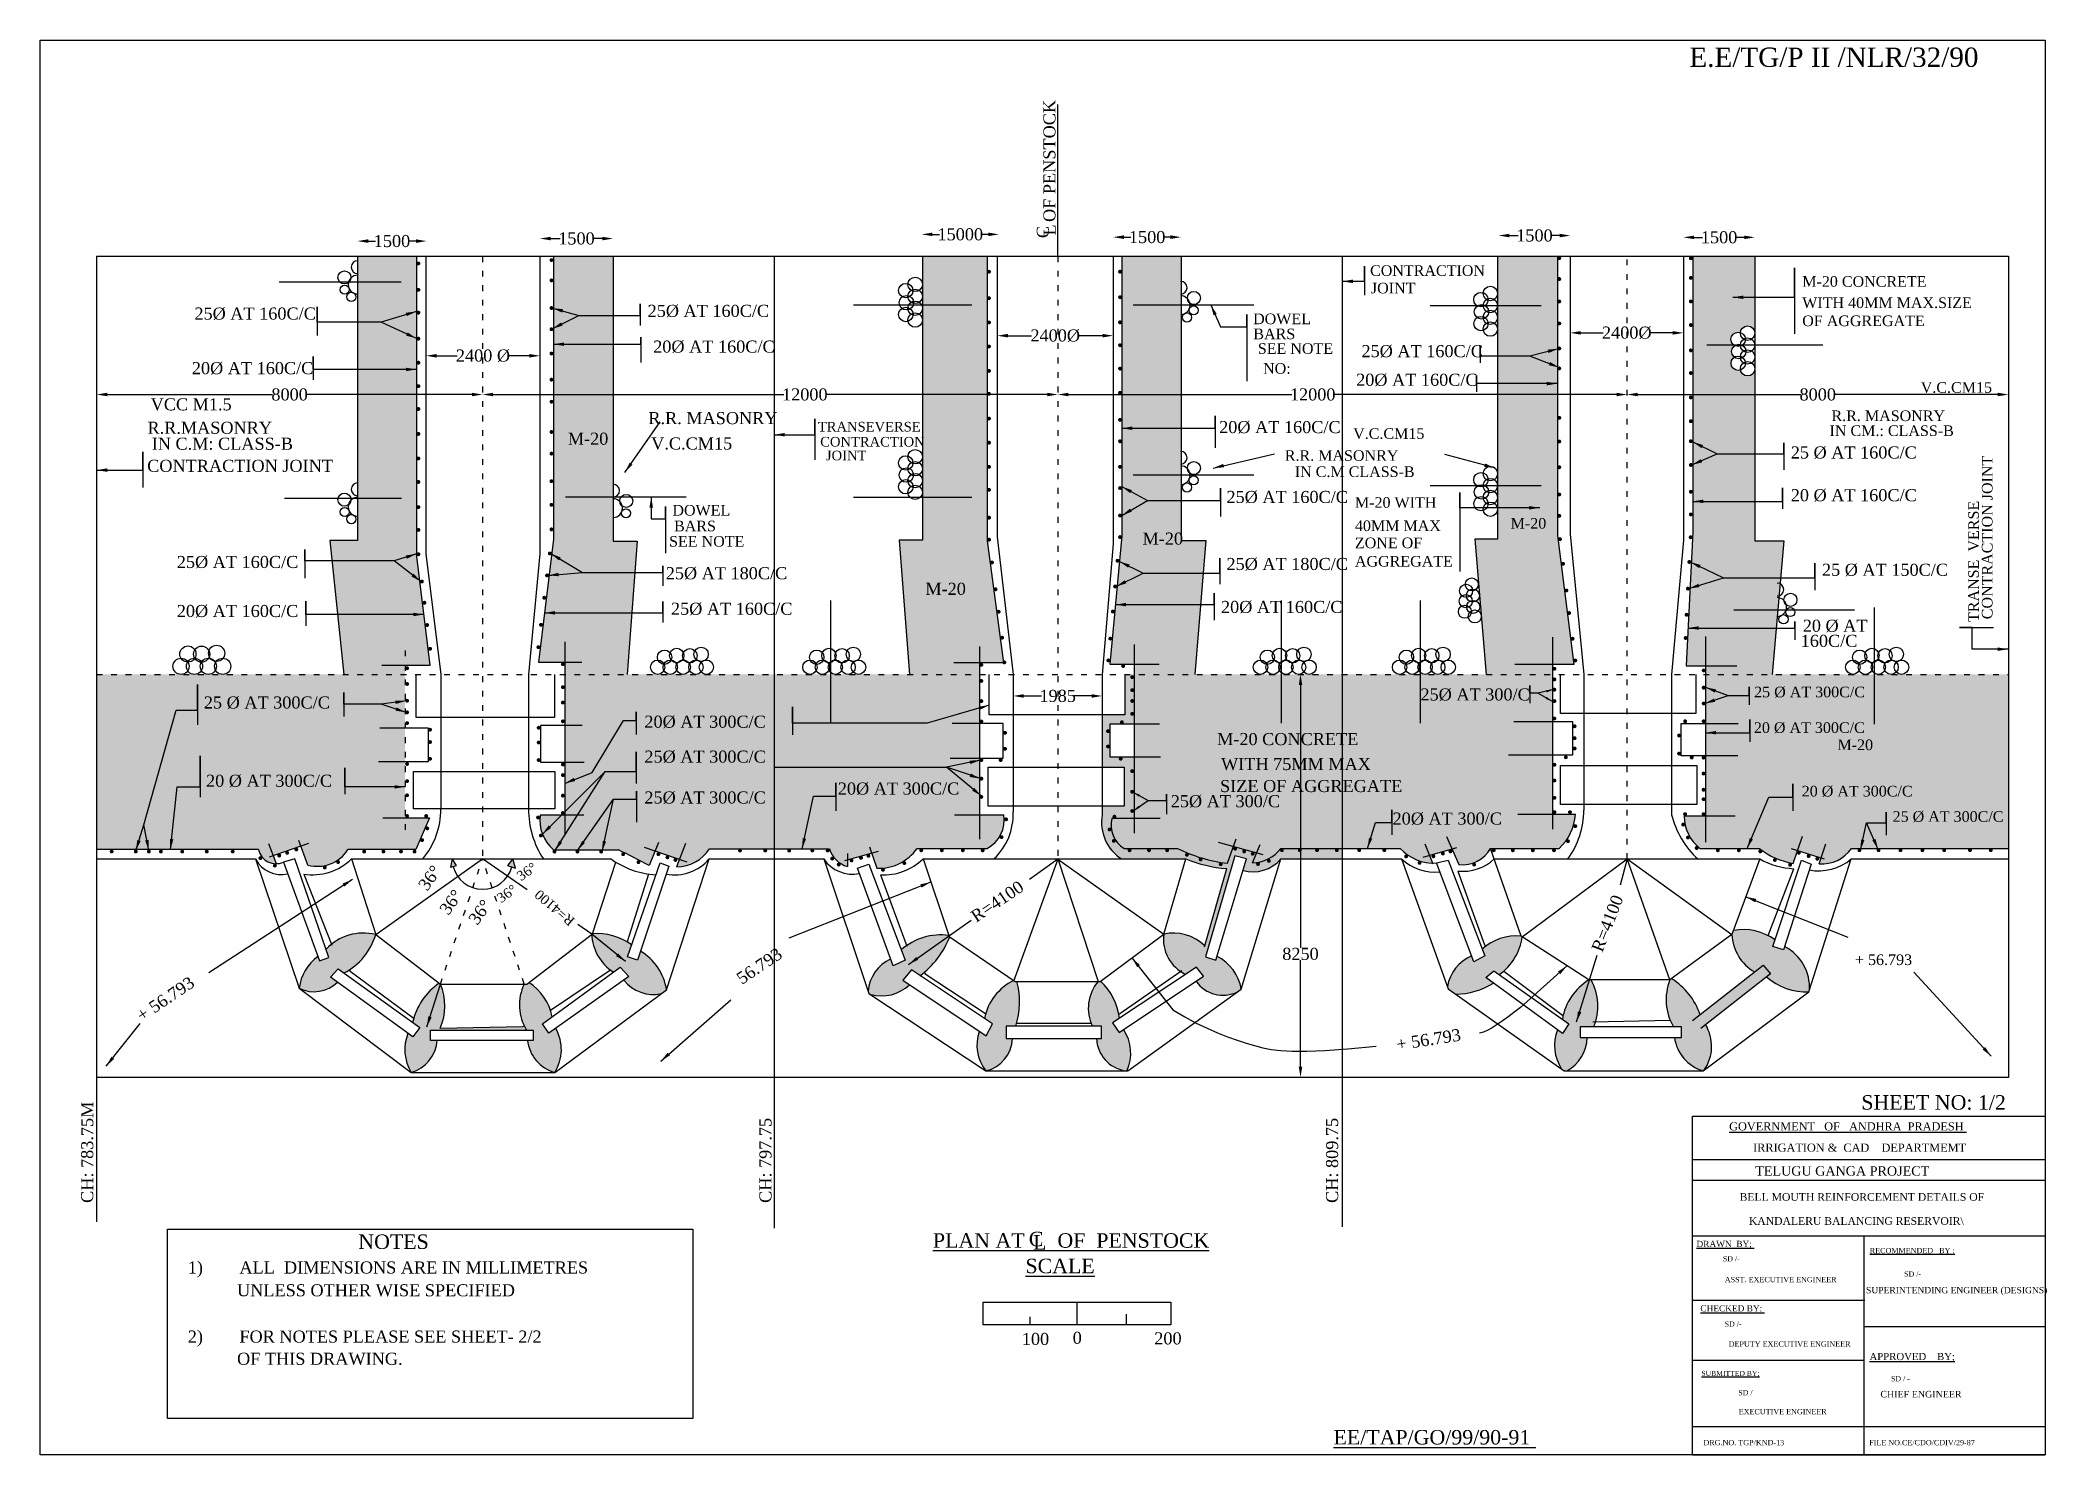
# Model space of a CAD drawing. Header units: millimetres. Extents: x 946 to 42532, y 696 to 30006.
import ezdxf

# ---------------------------------------------------------------- set-up
doc = ezdxf.new("R2010")
doc.units = ezdxf.units.MM
doc.header["$MEASUREMENT"] = 0
doc.header["$PDMODE"] = 66
doc.header["$PDSIZE"] = 170
doc.linetypes.add('ACAD_ISO03W100', pattern=[30, 12, -18])
for name, color, linetype in [('DIM', 5, 'Continuous'), ('DOT LINE', 3, 'ACAD_ISO03W100'), ('DWG. LINE', 1, 'Continuous'), ('HATCH', 2, 'Continuous'), ('TEXT', 7, 'Continuous')]:
    doc.layers.add(name, color=color, linetype=linetype)
doc.layers.add('TITLE', color=7, linetype='Continuous', lineweight=30)
doc.styles.get("Standard").update_dxf_attribs({"font": 'times.ttf', "height": 250})
doc.dimstyles.get("Standard").update_dxf_attribs({"dimtxt": 250, "dimasz": 220, "dimexe": 0.18, "dimexo": 0.0625, "dimgap": 0.09, "dimtad": 0, "dimtih": 1, "dimtoh": 1, "dimdec": 1, "dimzin": 0, "dimdsep": 46, "dimtxsty": 'Standard', "dimcen": 0.09, "dimse1": 1, "dimse2": 1, "dimclrd": 5, "dimclre": 5, "dimclrt": 4, "dimadec": 0, "dimazin": 0, "dimtfac": 1, "dimtdec": 1, "dimtofl": 0, "dimtmove": 0, "dimatfit": 3, "dimfxl": 0, "dimtolj": 1, "dimtzin": 0, "dimarcsym": 0})

msp = doc.modelspace()

# ---------------------------------------------------------------- texts
at = {"layer": 'DIM'}
msp.add_text('25%%C AT 180C/C', height=250, dxfattribs=at).set_placement((25530.71, 19028.58))
at = {"layer": 'DIM', "color": 4}
msp.add_text('20 %%C AT 300C/C', height=250, dxfattribs=at).set_placement((4383.85, 14537.26))
at = {"layer": 'TEXT'}
for s, height, p in [('E.E/TG/P II /NLR/32/90', 400, (35123.98, 29452.68)), ('CONTRACTION', 220, (28507.1, 25121.88)), ('JOINT', 220, (28524.35, 24759.85)), ('M-20 CONCRETE', 220, (37462.98, 24896.68)), ('WITH 40MM MAX.SIZE', 220, (37462.98, 24456.23)), ('25%%C AT 160C/C', 250, (4142.9, 24216.63)), ('25%%C AT 160C/C', 250, (13534.96, 24272.57)), ('DOWEL', 220, (26082.71, 24121.97)), ('OF AGGREGATE', 220, (37462.98, 24081.52)), ('20%%C AT 160C/C', 250, (13650.73, 23532.45)), ('BARS', 220, (26088.07, 23810.37)), ('SEE NOTE', 220, (26180.74, 23507.35)), ('20%%C AT 160C/C', 250, (4090.01, 23085.97)), ('NO:', 220, (26289.49, 23094.48)), ('25%%C AT 160C/C', 250, (28328.25, 23438.14)), ('20%%C AT 160C/C', 250, (28218.1, 22845.08)), ('V.C.CM15', 220, (39918.65, 22700.29)), ('VCC M1.5', 250, (3236.51, 22336.15)), ('R.R.MASONRY', 250, (3170.29, 21850.98)), ('R.R. MASONRY', 250, (13550.83, 22050.66)), ('TRANSEVERSE', 200, (17063.22, 21898.09)), ('20%%C AT 160C/C', 250, (25379.3, 21864.73)), ('R.R. MASONRY', 220, (38069.37, 22114.47)), ('IN C.M: CLASS-B', 250, (3258.59, 21520.17)), ('M-20', 250, (11881.27, 21624.23)), ('V.C.CM15', 250, (13608.64, 21525.04)), ('CONTRACTION', 200, (17111.81, 21586)), ('V.C.CM15', 220, (28156.06, 21745.69)), ('IN CM.: CLASS-B', 220, (38028.97, 21804.96)), ('CONTRACTION JOINT', 250, (3164.77, 21061.94)), ('JOINT', 200, (17229.81, 21301.66)), ('R.R. MASONRY', 220, (26739.27, 21290.57)), ('25 %%C AT 160C/C', 250, (37224.99, 21338.79)), ('IN C.M CLASS-B', 220, (26946.89, 20955.48)), ('DOWEL', 220, (14048.51, 20156.22)), ('25%%C AT 160C/C', 250, (25530.71, 20417.27)), ('M-20 WITH', 220, (28192.61, 20317.23)), ('20 %%C AT 160C/C', 250, (37224.99, 20453.35)), ('BARS', 220, (14082.87, 19830.13)), ('40MM MAX', 220, (28192.61, 19835.13)), ('M-20', 220, (31419.45, 19885.93)), ('SEE NOTE', 220, (13979.8, 19512.63)), ('M-20', 250, (23791.63, 19554.12)), ('ZONE OF', 220, (28192.61, 19480.73)), ('25%%C AT 160C/C', 250, (3778.16, 19070.13)), ('AGGREGATE', 220, (28192.61, 19099.41)), ('25 %%C AT 150C/C', 250, (37871.73, 18908.35)), ('25%%C AT 180C/C', 250, (13910.75, 18837.17)), ('M-20', 250, (19291.42, 18514.04)), ('20%%C AT 160C/C', 250, (3778.16, 18054.74)), ('25%%C AT 160C/C', 250, (14019.1, 18101.1)), ('20%%C AT 160C/C', 250, (25417.48, 18138.34)), ('20 %%C AT', 250, (37473.13, 17748.91)), ('160C/C', 250, (37430.95, 17435.86)), ('25 %%C AT 300C/C', 250, (4339.02, 16158.56)), ('25%%C AT 300/C', 250, (29550.75, 16325.23)), ('25 %%C AT 300C/C', 220, (36465.73, 16391.35)), ('20%%C AT 300C/C', 250, (13467.71, 15761.02)), ('20 %%C AT 300C/C', 220, (36460.73, 15653.35)), ('M-20 CONCRETE', 250, (25337.15, 15400.72)), ('M-20', 220, (38192.73, 15296.85)), ('25%%C AT 300C/C', 250, (13467.71, 15037.24)), ('WITH 75MM MAX', 250, (25418.84, 14883.82)), ('20%%C AT 300C/C', 250, (17476.64, 14376.07)), ('SIZE OF AGGREGATE', 250, (25398.42, 14428.13)), ('20 %%C AT 300C/C', 220, (37452.23, 14336.85)), ('25%%C AT 300C/C', 250, (13467.71, 14190.64)), ('25%%C AT 300/C', 250, (24375.99, 14113.83)), ('20%%C AT 300/C', 250, (28973.33, 13753.98)), ('25 %%C AT 300C/C', 220, (39335.23, 13811.35)), ('+ 56.793', 220, (38555.23, 10843.85)), ('SHEET NO: 1/2', 300, (38687.73, 7848.35)), ('NOTES', 300, (7540.66, 4962.74)), ('1)        ALL  DIMENSIONS ARE IN MILLIMETRES', 250, (4005.85, 4453.26)), ('UNLESS OTHER WISE SPECIFIED', 250, (5027, 3980.76)), ('2)        FOR NOTES PLEASE SEE SHEET- 2/2', 250, (4005.85, 3021.76)), ('100', 250, (21290.14, 2972.07)), ('0', 250, (22344.64, 2996.07)), ('200', 250, (24035.14, 2984.07)), ('OF THIS DRAWING.', 250, (5027, 2561.76))]:
    msp.add_text(s, height=height, dxfattribs=at).set_placement(p)
for s, height, rotation, p in [('OF PENSTOCK', 250, 90, (21986.35, 26239.4)), ('C', 250, 90, (21849.53, 25904.48)), ('L', 250, 90, (21993.19, 25959.16)), ('CONTRACTION JOINT', 220, 90, (41405.65, 18008.73)), ('TRANSE  VERSE', 220, 90, (41123.15, 17951.23)), ('36°', 250, 54.268846, (8966.03, 12363.34)), ('36°', 200, 34.631358, (10911.67, 12578.5)), ('36°', 200, 34.631358, (10499.5, 12120.96)), ('R=4100', 250, 33.952633, (20344.76, 11718.86)), ('36°', 250, 54.268846, (9405.67, 11860.04)), ('36°', 250, 54.268846, (10005.59, 11654.14)), ('R=4100', 200, 139.575615, (12043.93, 11788.56)), ('R=4100', 250, 68.77081, (33320.14, 11094.02)), ('56.793', 250, 33.952633, (15488.82, 10431.24)), ('+ 56.793', 250, 34.090533, (3056.21, 9662.83)), ('+ 56.793', 250, 8.833982, (29073.87, 9075.34)), ('CH: 783.75M', 250, 90, (2046.36, 5915.27)), ('CH: 797.75', 250, 90, (16101.99, 5915.27)), ('CH: 809.75', 250, 90, (27844.15, 5915.27))]:
    msp.add_text(s, height=height, rotation=rotation, dxfattribs=at).set_placement(p)
at = {"layer": 'TITLE', "lineweight": 30}
for s, height, p in [('%%UGOVERNMENT   OF   ANDHRA  PRADESH ', 168.2905, (35948.11, 7417.94)), ('IRRIGATION &  CAD    DEPARTMEMT ', 168.2905, (36444.71, 6976.59)), ('TELUGU GANGA PROJECT', 193.5938, (36488.5, 6481.17)), ('BELL MOUTH REINFORCEMENT DETAILS OF', 159.7794, (36164.61, 5959.63)), ('KANDALERU BALANCING RESERVOIR\\', 159.7794, (36357.37, 5461.68)), ('%%UDRAWN  BY; ', 127.8326, (35271.64, 5002.63)), ('SD /-', 107.086, (35818.24, 4704.83)), ('%%URECOMMENDED   BY :', 109.7032, (38862.97, 4873.55)), ('ASST. EXECUTIVE ENGINEER', 109.8563, (35857.76, 4273.14)), ('SUPERINTENDING ENGINEER (DESIGNS)', 130.8926, (38785.06, 4043.51)), ('SD /- ', 107.086, (39574.89, 4389.33)), ('%%UCHECKED BY: ', 127.8326, (35352.19, 3667.02)), ('SD /-', 107.086, (35855.14, 3352.63)), ('DEPUTY EXECUTIVE ENGINEER', 109.8563, (35938.31, 2937.53)), ('%%UAPPROVED    BY;', 147.4992, (38857.11, 2659)), ('%%USUBMITTED BY;', 103.25, (35373.18, 2333.01)), ('SD / - ', 107.086, (39301.85, 2220.41)), ('SD /', 107.086, (36137.98, 1930.39)), ('CHIEF ENGINEER', 136.9537, (39082.88, 1884.85)), ('EXECUTIVE ENGINEER', 109.8563, (36146.67, 1536.67)), ('DRG.NO. TGP/KND-13', 109.8563, (35415.67, 895.65)), ('FILE NO.CE/CDO/CDIV/29-87', 109.8563, (38849.92, 895.65))]:
    msp.add_text(s, height=height, dxfattribs=at).set_placement(p)
at = {"layer": 'TITLE'}
for s, p in [('%%UPLAN AT      OF  PENSTOCK', (19447.66, 4987.74)), ('C', (21434.66, 5018.24)), ('L', (21523.66, 4949.74)), ('%%USCALE', (21365.16, 4459.74)), ('%%UEE/TAP/GO/99/90-91 ', (27749.16, 910.74))]:
    msp.add_text(s, height=300, dxfattribs=at).set_placement(p)

# ---------------------------------------------------------------- blocks, each defined once
blk = doc.blocks.new('*D2')
at = {"layer": 'Defpoints', "color": 0}
for p in [(2117, 22680), (10114, 22680), (10114, 22664)]:
    blk.add_point(p, dxfattribs=at)
at = {"layer": 'DIM', "color": 5, "lineweight": -2}
for p, q in [((2337, 22664), (5764, 22664)), ((9894, 22664), (6467, 22664))]:
    blk.add_line(p, q, dxfattribs=at)
at = {"layer": 'DIM', "color": 5}
for points in [[(2337, 22701), (2337, 22628), (2117, 22664)], [(9894, 22701), (9894, 22628), (10114, 22664)]]:
    blk.add_solid(points, dxfattribs=at)
at = {"layer": 'DIM', "color": 4, "insert": (6116, 22664), "char_height": 250, "attachment_point": 5}
blk.add_mtext('\\A1;8000', dxfattribs=at)
blk = doc.blocks.new('*D3')
at = {"layer": 'Defpoints', "color": 0}
for p in [(7524, 25851), (8953, 25851), (8953, 25843)]:
    blk.add_point(p, dxfattribs=at)
at = {"layer": 'DIM', "color": 5, "lineweight": -2}
for p, q in [((7744, 25843), (7897, 25843)), ((8733, 25843), (8579, 25843))]:
    blk.add_line(p, q, dxfattribs=at)
at = {"layer": 'DIM', "color": 5}
for points in [[(7744, 25880), (7744, 25806), (7524, 25843)], [(8733, 25880), (8733, 25806), (8953, 25843)]]:
    blk.add_solid(points, dxfattribs=at)
at = {"layer": 'DIM', "color": 4, "insert": (8238, 25843), "char_height": 250, "attachment_point": 5}
blk.add_mtext('\\A1;1500', dxfattribs=at)
blk = doc.blocks.new('*D4')
at = {"layer": 'Defpoints', "color": 0}
for p in [(11306, 25889), (12816, 25896), (12816, 25889)]:
    blk.add_point(p, dxfattribs=at)
at = {"layer": 'DIM', "color": 5, "lineweight": -2}
for p, q in [((11526, 25896), (11720, 25896)), ((12596, 25896), (12402, 25896))]:
    blk.add_line(p, q, dxfattribs=at)
at = {"layer": 'DIM', "color": 5}
for points in [[(11526, 25932), (11526, 25859), (11306, 25896)], [(12596, 25932), (12596, 25859), (12816, 25896)]]:
    blk.add_solid(points, dxfattribs=at)
at = {"layer": 'DIM', "color": 4, "insert": (12061, 25896), "char_height": 250, "attachment_point": 5}
blk.add_mtext('\\A1;1500', dxfattribs=at)
blk = doc.blocks.new('*D5')
at = {"layer": 'Defpoints', "color": 0}
for p in [(8942, 23458), (11305, 23467), (11305, 23458)]:
    blk.add_point(p, dxfattribs=at)
at = {"layer": 'DIM', "color": 5, "lineweight": -2}
for p, q in [((9162, 23467), (9586, 23467)), ((11085, 23467), (10661, 23467))]:
    blk.add_line(p, q, dxfattribs=at)
at = {"layer": 'DIM', "color": 5}
for points in [[(9162, 23504), (9162, 23430), (8942, 23467)], [(11085, 23504), (11085, 23430), (11305, 23467)]]:
    blk.add_solid(points, dxfattribs=at)
at = {"layer": 'DIM', "color": 4, "insert": (10123, 23467), "char_height": 250, "attachment_point": 5}
blk.add_mtext('\\A1;2400 %%C', dxfattribs=at)
blk = doc.blocks.new('*D6')
at = {"layer": 'Defpoints', "color": 0}
for p in [(10114, 22664), (22037, 22664), (22037, 22664)]:
    blk.add_point(p, dxfattribs=at)
at = {"layer": 'DIM', "color": 5, "lineweight": -2}
for p, q in [((10334, 22664), (16360, 22664)), ((21817, 22664), (17226, 22664))]:
    blk.add_line(p, q, dxfattribs=at)
at = {"layer": 'DIM', "color": 5}
for points in [[(10334, 22701), (10334, 22628), (10114, 22664)], [(21817, 22701), (21817, 22628), (22037, 22664)]]:
    blk.add_solid(points, dxfattribs=at)
at = {"layer": 'DIM', "color": 4, "insert": (16793, 22664), "char_height": 250, "attachment_point": 5}
blk.add_mtext('\\A1;12000', dxfattribs=at)
blk = doc.blocks.new('*D7')
at = {"layer": 'Defpoints', "color": 0}
for p in [(19217, 25977), (20814, 25982), (20814, 25977)]:
    blk.add_point(p, dxfattribs=at)
at = {"layer": 'DIM', "color": 5, "lineweight": -2}
for p, q in [((19437, 25982), (19582, 25982)), ((20594, 25982), (20449, 25982))]:
    blk.add_line(p, q, dxfattribs=at)
at = {"layer": 'DIM', "color": 5}
for points in [[(19437, 26019), (19437, 25946), (19217, 25982)], [(20594, 26019), (20594, 25946), (20814, 25982)]]:
    blk.add_solid(points, dxfattribs=at)
at = {"layer": 'DIM', "color": 4, "insert": (20015, 25982), "char_height": 250, "attachment_point": 5}
blk.add_mtext('\\A1;15000', dxfattribs=at)
blk = doc.blocks.new('*D8')
at = {"layer": 'Defpoints', "color": 0}
for p in [(20782, 24019), (23182, 24019), (23182, 23883)]:
    blk.add_point(p, dxfattribs=at)
at = {"layer": 'DIM', "color": 5, "lineweight": -2}
for p, q in [((21002, 23883), (21491, 23883)), ((22962, 23883), (22474, 23883))]:
    blk.add_line(p, q, dxfattribs=at)
at = {"layer": 'DIM', "color": 5}
for points in [[(21002, 23920), (21002, 23847), (20782, 23883)], [(22962, 23920), (22962, 23847), (23182, 23883)]]:
    blk.add_solid(points, dxfattribs=at)
at = {"layer": 'DIM', "color": 4, "insert": (21982, 23883), "char_height": 250, "attachment_point": 5}
blk.add_mtext('\\A1;2400%%C', dxfattribs=at)
blk = doc.blocks.new('*D9')
at = {"layer": 'Defpoints', "color": 0}
for p in [(21108, 16478), (22957, 16478), (22957, 16419)]:
    blk.add_point(p, dxfattribs=at)
at = {"layer": 'DIM', "color": 5, "lineweight": -2}
for p, q in [((21328, 16419), (21697, 16419)), ((22737, 16419), (22368, 16419))]:
    blk.add_line(p, q, dxfattribs=at)
at = {"layer": 'DIM', "color": 5}
for points in [[(21328, 16455), (21328, 16382), (21108, 16419)], [(22737, 16455), (22737, 16382), (22957, 16419)]]:
    blk.add_solid(points, dxfattribs=at)
at = {"layer": 'DIM', "color": 4, "insert": (22033, 16419), "char_height": 250, "attachment_point": 5}
blk.add_mtext('\\A1;1985', dxfattribs=at)
blk = doc.blocks.new('*D10')
at = {"layer": 'Defpoints', "color": 0}
for p in [(23186, 25931), (24588, 25931), (24588, 25925)]:
    blk.add_point(p, dxfattribs=at)
at = {"layer": 'DIM', "color": 5, "lineweight": -2}
for p, q in [((23406, 25925), (23546, 25925)), ((24368, 25925), (24228, 25925))]:
    blk.add_line(p, q, dxfattribs=at)
at = {"layer": 'DIM', "color": 5}
for points in [[(23406, 25962), (23406, 25888), (23186, 25925)], [(24368, 25962), (24368, 25888), (24588, 25925)]]:
    blk.add_solid(points, dxfattribs=at)
at = {"layer": 'DIM', "color": 4, "insert": (23887, 25925), "char_height": 250, "attachment_point": 5}
blk.add_mtext('\\A1;1500', dxfattribs=at)
blk = doc.blocks.new('*D11')
at = {"layer": 'Defpoints', "color": 0}
for p in [(22037, 22664), (33834, 22664), (33834, 22664)]:
    blk.add_point(p, dxfattribs=at)
at = {"layer": 'DIM', "color": 5, "lineweight": -2}
for p, q in [((22257, 22664), (26885, 22664)), ((33614, 22664), (27751, 22664))]:
    blk.add_line(p, q, dxfattribs=at)
at = {"layer": 'DIM', "color": 5}
for points in [[(22257, 22701), (22257, 22628), (22037, 22664)], [(33614, 22701), (33614, 22628), (33834, 22664)]]:
    blk.add_solid(points, dxfattribs=at)
at = {"layer": 'DIM', "color": 4, "insert": (27318, 22664), "char_height": 250, "attachment_point": 5}
blk.add_mtext('\\A1;12000', dxfattribs=at)
blk = doc.blocks.new('*D12')
at = {"layer": 'Defpoints', "color": 0}
for p in [(27065, 16866), (27065, 8517), (27065, 8517)]:
    blk.add_point(p, dxfattribs=at)
at = {"layer": 'DIM', "color": 5, "lineweight": -2}
for p, q in [((27065, 16646), (27065, 11201)), ((27065, 8737), (27065, 10946))]:
    blk.add_line(p, q, dxfattribs=at)
at = {"layer": 'DIM', "color": 5}
for points in [[(27029, 16646), (27102, 16646), (27065, 16866)], [(27029, 8737), (27102, 8737), (27065, 8517)]]:
    blk.add_solid(points, dxfattribs=at)
at = {"layer": 'DIM', "color": 4, "insert": (27065, 11074), "char_height": 250, "attachment_point": 5}
blk.add_mtext('\\A1;8250', dxfattribs=at)
blk = doc.blocks.new('*D13')
at = {"layer": 'Defpoints', "color": 0}
for p in [(31170, 25937), (32657, 25958), (32657, 25937)]:
    blk.add_point(p, dxfattribs=at)
at = {"layer": 'DIM', "color": 5, "lineweight": -2}
for p, q in [((31390, 25958), (31573, 25958)), ((32437, 25958), (32255, 25958))]:
    blk.add_line(p, q, dxfattribs=at)
at = {"layer": 'DIM', "color": 5}
for points in [[(31390, 25994), (31390, 25921), (31170, 25958)], [(32437, 25994), (32437, 25921), (32657, 25958)]]:
    blk.add_solid(points, dxfattribs=at)
at = {"layer": 'DIM', "color": 4, "insert": (31914, 25958), "char_height": 250, "attachment_point": 5}
blk.add_mtext('\\A1;1500', dxfattribs=at)
blk = doc.blocks.new('*D14')
at = {"layer": 'Defpoints', "color": 0}
for p in [(36480, 25921), (35001, 25528), (36480, 25528)]:
    blk.add_point(p, dxfattribs=at)
at = {"layer": 'DIM', "color": 5, "lineweight": -2}
for p, q in [((35221, 25921), (35399, 25921)), ((36260, 25921), (36081, 25921))]:
    blk.add_line(p, q, dxfattribs=at)
at = {"layer": 'DIM', "color": 5}
for points in [[(35221, 25957), (35221, 25884), (35001, 25921)], [(36260, 25957), (36260, 25884), (36480, 25921)]]:
    blk.add_solid(points, dxfattribs=at)
at = {"layer": 'DIM', "color": 4, "insert": (35740, 25921), "char_height": 250, "attachment_point": 5}
blk.add_mtext('\\A1;1500', dxfattribs=at)
blk = doc.blocks.new('*D15')
at = {"layer": 'Defpoints', "color": 0}
for p in [(33834, 22664), (41735, 22664), (41735, 22664)]:
    blk.add_point(p, dxfattribs=at)
at = {"layer": 'DIM', "color": 5, "lineweight": -2}
for p, q in [((34054, 22664), (37433, 22664)), ((41515, 22664), (38136, 22664))]:
    blk.add_line(p, q, dxfattribs=at)
at = {"layer": 'DIM', "color": 5}
for points in [[(34054, 22701), (34054, 22628), (33834, 22664)], [(41515, 22701), (41515, 22628), (41735, 22664)]]:
    blk.add_solid(points, dxfattribs=at)
at = {"layer": 'DIM', "color": 4, "insert": (37784, 22664), "char_height": 250, "attachment_point": 5}
blk.add_mtext('\\A1;8000', dxfattribs=at)
blk = doc.blocks.new('*D16')
at = {"layer": 'Defpoints', "color": 0}
for p in [(32652, 23956), (35001, 23956), (35001, 23942)]:
    blk.add_point(p, dxfattribs=at)
at = {"layer": 'DIM', "color": 5, "lineweight": -2}
for p, q in [((32872, 23942), (33335, 23942)), ((34781, 23942), (34318, 23942))]:
    blk.add_line(p, q, dxfattribs=at)
at = {"layer": 'DIM', "color": 5}
for points in [[(32872, 23978), (32872, 23905), (32652, 23942)], [(34781, 23978), (34781, 23905), (35001, 23942)]]:
    blk.add_solid(points, dxfattribs=at)
at = {"layer": 'DIM', "color": 4, "insert": (33827, 23942), "char_height": 250, "attachment_point": 5}
blk.add_mtext('\\A1;2400%%C', dxfattribs=at)

# ---------------------------------------------------------------- dimensions: what is measured, and where the dimension line sits
at = {"layer": 'DIM'}
for p1, p2, distance, text, picture, middle in [((7524.14, 25851.46), (8952.54, 25851.46), -8.46, '1500', '*D3', (8238.34, 25843)), ((8941.84, 23458.19), (11304.56, 23458.19), 8.92, '2400 %%C', '*D5', (10123.2, 23467.11)), ((2117.14, 22679.97), (10114.36, 22679.97), -15.75, '8000', '*D2', (6115.75, 22664.22)), ((33833.61, 22664.22), (41735.11, 22664.22), 0, '8000', '*D15', (37784.36, 22664.22)), ((21108.32, 16477.84), (22957.03, 16477.84), -59.03, '1985', '*D9', (22032.67, 16418.81))]:
    dim = msp.add_aligned_dim(p1=p1, p2=p2, distance=distance, text=text, dimstyle='Standard', dxfattribs=at)
    dim.commit()
    dim.dimension.update_dxf_attribs({"geometry": picture, "text_midpoint": middle})
for base, p1, p2, text, picture, middle in [((12815.56, 25895.74), (11306.48, 25889.35), (12815.56, 25889.35), '1500', '*D4', (12061.02, 25895.74)), ((20813.58, 25982.22), (19217.12, 25977.37), (20813.58, 25977.37), '15000', '*D7', (20015.35, 25982.22)), ((24588.18, 25924.99), (23185.87, 25930.9), (24588.18, 25930.9), '1500', '*D10', (23887.03, 25924.99)), ((32657.21, 25957.69), (31170.15, 25936.52), (32657.21, 25936.52), '1500', '*D13', (31913.68, 25957.69)), ((36479.52, 25920.6), (35001.41, 25528.18), (36479.52, 25528.18), '1500', '*D14', (35740.46, 25920.6)), ((23182.41, 23883.3), (20781.65, 24018.87), (23182.41, 24018.87), '2400%%C', '*D8', (21982.03, 23883.3)), ((35001.41, 23941.5), (32651.84, 23955.5), (35001.41, 23955.5), '2400%%C', '*D16', (33826.63, 23941.5))]:
    dim = msp.add_linear_dim(base=base, p1=p1, p2=p2, text=text, dimstyle='Standard', dxfattribs=at)
    dim.commit()
    dim.dimension.update_dxf_attribs({"geometry": picture, "text_midpoint": middle})
for base, p1, p2, picture, middle in [((22036.68, 22664.22), (10114.36, 22664.22), (22036.68, 22664.22), '*D6', (16793.09, 22664.22)), ((33833.61, 22664.22), (22036.68, 22664.22), (33833.61, 22664.22), '*D11', (27317.89, 22664.22))]:
    dim = msp.add_linear_dim(base=base, p1=p1, p2=p2, text='12000', dimstyle='Standard', dxfattribs=at)
    dim.commit()
    dim.dimension.update_dxf_attribs({"geometry": picture, "text_midpoint": middle, "dimtype": 160})
dim = msp.add_linear_dim(base=(27065.3, 8517.26), p1=(27065.3, 16866.07), p2=(27065.3, 8517.26), angle=90, text='8250', dimstyle='Standard', dxfattribs=at)
dim.commit()
dim.dimension.update_dxf_attribs({"geometry": '*D12', "text_midpoint": (27065.3, 11073.61), "dimtype": 160})

# ---------------------------------------------------------------- hatches: boundary and pattern name
at = {"layer": 'DIM'}
h = msp.add_hatch(color=256, dxfattribs=at)
h.paths.add_polyline_path([(10742.54, 13041.31), (10633.14, 12907.1), (10797.85, 12848.42)])
h.paths.add_polyline_path([(9486.18, 13041.31), (9452.17, 12872.04), (9573.79, 12906.76)])
at = {"layer": 'HATCH'}
h = msp.add_hatch(dxfattribs=at)
h.set_pattern_fill('AR-SAND', color=256, scale=200, style=0)
h.paths.add_polyline_path([(2117.14, 16866.07), (2117.14, 13235.37), (5470.75, 13235.37, 0.36071126), (5842.36, 12943.34), (5777.79, 13112.42), (6351.58, 13311.02), (6497.08, 12915.79, 0.32797485), (7325.97, 13235.37), (8732.05, 13235.37), (9018.37, 13891.22), (8509.91, 13891.22), (8509.91, 16866.07)])
h.paths.add_polyline_path([(7241.37, 16866.07), (8509.91, 16866.07), (8509.91, 17054.19), (9028.36, 17054.19), (8745.22, 19361.35), (8745.22, 25528.18), (7524.51, 25528.18), (7524.51, 19640.41), (6950.49, 19640.41)])
h.paths.add_polyline_path([(11583.11, 19667.34), (11270.55, 17118.18), (11817.65, 17118.18), (11817.65, 16866.07), (13113.15, 16866.07), (13315.86, 19623.28), (12820.21, 19623.28), (12820.21, 25528.18), (11583.11, 25528.18)])
h.paths.add_polyline_path([(14273.29, 16866.07, -0.00602125), (14269.7, 16866.07), (14005.35, 16866.07, -0.00602125), (14001.76, 16866.07), (13745.65, 16866.07, -0.00602125), (13742.07, 16866.07), (11817.65, 16866.07), (11817.65, 13950.67), (11310.66, 13950.67, 0.25990809), (11585.14, 13233.63), (12929.24, 13233.63, -0.00272157), (13565.06, 12906.1), (13689.15, 13207.45), (14176.95, 13041.31), (14198.09, 13041.31), (14136.51, 12878.91, 0.25096369), (14819.15, 13251.88), (16157.35, 13251.88), (16157.35, 16866.07), (14753.51, 16866.07, -0.00602125), (14749.93, 16866.07), (14537.1, 16866.07, -0.00602125), (14533.51, 16866.07)])
h.paths.add_polyline_path([(17908.41, 16866.07, -0.0089532), (17903.07, 16866.07), (17691.99, 16866.07, -0.0089532), (17686.66, 16866.07), (17428.18, 16866.07, -0.0089532), (17422.84, 16866.07), (17160.24, 16866.07, -0.0089532), (17154.9, 16866.07), (16900.55, 16866.07, -0.0089532), (16895.21, 16866.07), (16157.35, 16866.07), (16157.35, 13251.88), (17301.23, 13251.88, 0.25325454), (17676.26, 12884.05), (17676.26, 13024.92), (18178.76, 13164.77), (18285.29, 12853.53, 0.26314526), (19117.79, 13261.58), (20570.6, 13261.58, 0.32686099), (20916.36, 13957.09), (20411.23, 13957.09), (20411.23, 16866.07)])
h.paths.add_polyline_path([(20911.57, 17103.13, -0.15457689), (20907.92, 17114.64, -0.13533679), (20910.75, 17124.89), (20570.49, 19635.85), (20570.49, 25528.18), (19228.75, 25528.18), (19228.75, 24961.47, -0.02501698), (19229.5, 24946.54, -0.02501698), (19228.75, 24931.62), (19228.75, 24712.19, -0.02501698), (19229.5, 24697.27, -0.02501698), (19228.75, 24682.34), (19228.75, 24466.66, -0.02501698), (19229.5, 24451.73, -0.02501698), (19228.75, 24436.81), (19228.75, 24222.81, -0.02501698), (19229.5, 24207.88, -0.02501698), (19228.75, 24192.96), (19228.75, 19649.31), (18745.51, 19649.31), (18959.05, 16866.07), (20411.23, 16866.07), (20411.23, 17103.13)])
h.paths.add_polyline_path([(23616, 16866.07), (24873.79, 16866.07), (25103.54, 19643.27), (24590.99, 19643.27), (24590.99, 25528.18), (23361.39, 25528.18), (23361.39, 19736.1), (23114.07, 17081.07), (23616, 17081.07)])
h.paths.add_polyline_path([(23616, 16866.07), (23616, 13879.08), (23158.41, 13879.08, 0.33565531), (23410.51, 13261.44), (24514.17, 13261.44, 0.08676657), (25550.75, 12953.07), (25678.75, 13302.78), (26157.17, 13168.71), (26069.35, 12960.58, 0.23058534), (26655.86, 13261.44), (27930.94, 13261.44), (27930.94, 16866.07), (27246.31, 16866.07, -0.0089532), (27240.97, 16866.07), (27029.9, 16866.07, -0.0089532), (27024.56, 16866.07), (26766.08, 16866.07, -0.0089532), (26760.74, 16866.07), (26498.14, 16866.07, -0.0089532), (26492.8, 16866.07), (26238.45, 16866.07, -0.0089532), (26233.11, 16866.07)])
h.paths.add_polyline_path([(30913.04, 16866.07), (32288.06, 16866.07), (32288.06, 17071.7), (32731.52, 17071.7), (32390.02, 19745.7), (32390.02, 25528.18), (31148.57, 25528.18), (31148.57, 24763.49, -0.00867306), (31148.66, 24758.31, -0.00867306), (31148.57, 24753.13), (31148.57, 24514.22, -0.00867306), (31148.66, 24509.03, -0.00867306), (31148.57, 24503.85), (31148.57, 24268.68, -0.00867306), (31148.66, 24263.5, -0.00867306), (31148.57, 24258.32), (31148.57, 24024.83, -0.00867306), (31148.66, 24019.65, -0.00867306), (31148.57, 24014.47), (31148.57, 21031.71, -0.00867306), (31148.66, 21026.53, -0.00867306), (31148.57, 21021.34), (31148.57, 20782.43, -0.00867306), (31148.66, 20777.25, -0.00867306), (31148.57, 20772.07), (31148.57, 20536.9, -0.00867306), (31148.66, 20531.72, -0.00867306), (31148.57, 20526.53), (31148.57, 20293.05, -0.00867306), (31148.66, 20287.87, -0.00867306), (31148.57, 20282.68), (31148.57, 19664.71), (30677.29, 19664.71)])
h.paths.add_polyline_path([(4317.66, 14462.59), (7003.4, 14462.59), (7003.4, 14859.76), (4317.66, 14859.76)], flags=24)
h.paths.add_polyline_path([(4272.82, 16083.89), (6958.57, 16083.89), (6958.57, 16481.06), (4272.82, 16481.06)], flags=24)
h.paths.add_polyline_path([(11817.83, 21556.46), (12765.02, 21556.46), (12765.02, 21937.14), (11817.83, 21937.14)], flags=24)
h.paths.add_polyline_path([(13401.51, 14115.97), (15994.97, 14115.97), (15994.97, 14513.14), (13401.51, 14513.14)], flags=24)
h.paths.add_polyline_path([(13401.51, 14962.57), (15994.97, 14962.57), (15994.97, 15359.74), (13401.51, 15359.74)], flags=24)
h.paths.add_polyline_path([(13401.51, 15686.36), (15994.97, 15686.36), (15994.97, 16083.53), (13401.51, 16083.53)], flags=24)
h.paths.add_polyline_path([(17410.45, 14301.4), (20003.91, 14301.4), (20003.91, 14698.57), (17410.45, 14698.57)], flags=24)
h.paths.add_polyline_path([(19227.97, 18446.26), (20175.16, 18446.26), (20175.16, 18826.94), (19227.97, 18826.94)], flags=24)
h.paths.add_polyline_path([(23728.18, 19486.35), (24675.37, 19486.35), (24675.37, 19867.03), (23728.18, 19867.03)], flags=24)
h.paths.add_polyline_path([(25334.52, 14358.64), (29153.55, 14358.64), (29153.55, 14742.02), (25334.52, 14742.02)], flags=9)
h.paths.add_polyline_path([(25354.94, 14814.33), (28517.7, 14814.33), (28517.7, 15197.72), (25354.94, 15197.72)], flags=9)
h.paths.add_polyline_path([(25273.25, 15331.24), (28261.9, 15331.24), (28261.9, 15714.62), (25273.25, 15714.62)], flags=9)
h.paths.add_polyline_path([(24309.8, 14039.16), (26657.04, 14039.16), (26657.04, 14436.33), (24309.8, 14436.33)], flags=24)
h.paths.add_polyline_path([(31363.62, 19826.29), (32197.14, 19826.29), (32197.14, 20161.29), (31363.62, 20161.29)], flags=24)
h = msp.add_hatch(dxfattribs=at)
h.set_pattern_fill('AR-SAND', color=256, scale=200, style=0)
h.paths.add_polyline_path([(29649.17, 16866.07, -0.0089532), (29643.84, 16866.07), (29381.24, 16866.07, -0.0089532), (29375.9, 16866.07), (29121.54, 16866.07, -0.0089532), (29116.21, 16866.07), (27930.94, 16866.07), (27930.94, 13261.44), (29128.03, 13261.44, 0.20394177), (29804.6, 12957.07), (29739.09, 13115.77), (30203.78, 13252.62), (30348.89, 12925.13, 0.29794012), (31004.15, 13261.44), (32425.35, 13261.44, 0.19374749), (32764.91, 13970.39), (32288.06, 13970.39), (32288.06, 16866.07), (30129.4, 16866.07, -0.0089532), (30124.07, 16866.07), (29912.99, 16866.07, -0.0089532), (29907.65, 16866.07)])
h.paths.add_polyline_path([(35055.39, 17046.32), (35458.11, 17046.32), (35458.11, 16866.07), (36841.45, 16866.07), (37083.09, 19635.38), (36479.52, 19635.38), (36479.52, 23195.91, -0.90874718), (36183.06, 23170.86, -0.51083151), (35986.86, 23312.79, -0.25401218), (36054.93, 23438.13, -0.22907654), (35998.29, 23555.26, -0.24459494), (36061.97, 23677.64, -0.27139298), (35985.58, 23808, -0.50974245), (36181.29, 23950.09, -0.94930698), (36479.52, 23937.93), (36479.52, 25528.18), (35193.52, 25528.18), (35193.52, 19820.14)])
h.paths.add_polyline_path([(41735.11, 16866.07), (39522.4, 16866.07, -0.0089532), (39517.07, 16866.07), (39305.99, 16866.07, -0.0089532), (39300.65, 16866.07), (39042.17, 16866.07, -0.0089532), (39036.84, 16866.07), (38774.24, 16866.07, -0.0089532), (38768.9, 16866.07), (38514.54, 16866.07, -0.0089532), (38509.21, 16866.07), (35458.11, 16866.07), (35458.11, 13929.25), (35018.89, 13929.25, 0.23327303), (35343.62, 13261.44), (36575.66, 13261.44, 0.12606161), (37275.39, 12948.79), (37365.98, 13218.22), (37852.95, 13062.16), (37811.3, 12939.94, 0.25978846), (38485.83, 13261.44), (41735.11, 13261.44)])
h.paths.add_polyline_path([(29484.56, 16250.56), (31831.8, 16250.56), (31831.8, 16647.73), (29484.56, 16647.73)], flags=24)
h.paths.add_polyline_path([(28907.14, 13679.32), (31254.38, 13679.32), (31254.38, 14076.49), (28907.14, 14076.49)], flags=24)
h.paths.add_polyline_path([(25334.52, 14358.64), (29153.55, 14358.64), (29153.55, 14742.02), (25334.52, 14742.02)], flags=9)
h.paths.add_polyline_path([(25354.94, 14814.33), (28517.7, 14814.33), (28517.7, 15197.72), (25354.94, 15197.72)], flags=9)
h.paths.add_polyline_path([(25273.25, 15331.24), (28261.9, 15331.24), (28261.9, 15714.62), (25273.25, 15714.62)], flags=9)
h.paths.add_polyline_path([(39276.98, 13745.64), (41640.43, 13745.64), (41640.43, 14095.15), (39276.98, 14095.15)], flags=24)
h.paths.add_polyline_path([(37393.98, 14271.14), (39757.43, 14271.14), (39757.43, 14620.65), (37393.98, 14620.65)], flags=24)
h.paths.add_polyline_path([(38136.9, 15237.21), (38970.42, 15237.21), (38970.42, 15572.2), (38136.9, 15572.2)], flags=24)
h.paths.add_polyline_path([(36402.48, 15587.64), (38765.93, 15587.64), (38765.93, 15937.15), (36402.48, 15937.15)], flags=24)
h.paths.add_polyline_path([(36407.48, 16325.64), (38770.93, 16325.64), (38770.93, 16675.15), (36407.48, 16675.15)], flags=24)
h = msp.add_hatch(dxfattribs=at)
h.set_pattern_fill('AR-SAND', color=256, scale=200, style=0)
h.paths.add_polyline_path([(7899.86, 11475, 0.27204597), (6872.39, 11171.8), (6931.78, 11000.96), (6736.04, 10929.84), (6703.67, 11018.45, 0.21058961), (6314.53, 10363.57, 0.31975954), (7107.82, 10490.29), (6966.34, 10593.04), (7123.66, 10766.94), (7244.56, 10679.63, 0.20236865)])
h.paths.add_polyline_path([(9175.21, 9281.87), (9033.54, 9281.87), (9033.54, 9492.57), (11028.56, 9492.57, -0.02726371), (10976.39, 9587.19), (10951.04, 9572.28), (9238.19, 9533.38, 0.20580299), (9242.19, 10450.94), (9216.92, 10470.22, 0.19094476), (8665.97, 9653.17), (8811.77, 9547.89), (8667.84, 9357.27), (8568.47, 9429.44, 0.23489927), (8636.21, 8618.65, 0.31254943)])
h.paths.add_polyline_path([(11629.97, 9532.26), (11489.94, 9433.12), (11356.5, 9626.66), (11557.32, 9773.05, 0.20105389), (11075.56, 10481.94), (11035.22, 10450.94), (10977.45, 10450.94, 0.25808841), (11028.56, 9492.57), (11166.13, 9492.57), (11166.13, 9281.87), (11043.01, 9281.87, 0.29636069), (11609.06, 8618.65, 0.27921321)])
h.paths.add_polyline_path([(13387.06, 11133.53), (13323.55, 10944.06), (13115.19, 11017.53), (13201.1, 11263.86, 0.17441791), (12392.85, 11494.14), (12376.42, 11481.51, 0.24405635), (12826.07, 10697.88), (12967.8, 10801.2), (13145.52, 10605.27), (13040.65, 10531.02, 0.28662421), (13822.37, 10253.15), (13927.46, 10330.75, 0.22534453)])
h.paths.add_polyline_path([(19001.38, 10741.85), (19178.89, 10624, 0.14115334), (19796.44, 11429.18), (19784.87, 11437.06), (19777.37, 11459.33, 0.21146088), (18792.05, 11162.06), (18875.25, 10944.11), (18625.52, 10824.78), (18572.09, 10970.74, 0.27452337), (18106.69, 10297.69), (18120.26, 10257.35), (18157.55, 10232.7, 0.26026195), (18962.15, 10436.68), (18822.23, 10530.32)])
h.paths.add_polyline_path([(21096.44, 9319.57), (20968.82, 9319.57), (20968.82, 9574.49), (21163.98, 9574.49, 0.1391299), (21189.77, 10504.82), (21152.94, 10504.82), (21124.21, 10524.39, 0.23758714), (20517.02, 9735.59), (20684.3, 9624.53), (20548.58, 9375.03), (20408.08, 9469.06, 0.26165868), (20546.74, 8653.69, 0.33854843)])
h.paths.add_polyline_path([(23394.11, 9506.16), (23306.33, 9447.74), (23167.04, 9645.79), (23314.97, 9743.94, 0.17757865), (22925.16, 10504.82), (22872.68, 10504.82, 0.29553448), (22751.45, 9574.49), (22939.46, 9574.49), (22939.46, 9319.57), (22836.57, 9319.57, 0.35120207), (23430.61, 8653.69), (23463.05, 8653.69, 0.27296089)])
h.paths.add_polyline_path([(25334.57, 11027.9), (25309.78, 10946.4), (25097.41, 11013.08), (25704.37, 13104.43), (25946.89, 13041.31), (25873.97, 12801.52, 0.2876001), (26657.28, 13041.31), (27930.94, 13041.31), (27930.94, 13261.44), (26655.86, 13261.44, -0.23058534), (26069.35, 12960.58), (26157.17, 13168.71), (25678.75, 13302.78), (25550.75, 12953.07, -0.08676657), (24514.17, 13261.44), (23410.51, 13261.44, -0.33565531), (23158.41, 13879.08), (23616, 13879.08), (23616, 15156.69), (23114.59, 15156.69), (23114.59, 15834.13), (23616, 15834.13), (23616, 16866.07), (23421.81, 16866.07), (23421.81, 16030.75), (22957.03, 16030.75), (22957.03, 14942.39), (23413.54, 14942.39), (23413.54, 14136.52), (22957.03, 14136.52), (22957.03, 13956.37, 0.30493717), (23357.19, 13041.31), (24686.27, 13041.31, 0.07294796), (25537.62, 12842), (25079.66, 11243.19, 0.24949206), (24230.24, 11486.5, 0.32391956), (24682.49, 10651.22), (24906.96, 10800.15), (25056.97, 10612.81), (24899.56, 10508.06, 0.3693712), (25759.82, 10289.22), (25838.6, 10345.9, 0.23408981)])
h.paths.add_polyline_path([(24691.45, 13128.7, -1), (24731.45, 13128.7, -1)], flags=16)
h.paths.add_polyline_path([(26389.64, 13002.17, -1), (26429.64, 13002.17, -1)], flags=16)
h.paths.add_polyline_path([(26054.04, 13149.83, -1), (26094.04, 13149.83, -1)], flags=16)
h.paths.add_polyline_path([(25878.32, 13199.05, -1), (25918.32, 13199.05, -1)], flags=16)
h.paths.add_polyline_path([(23343.44, 15874.57, -1), (23383.44, 15874.57, -1)], flags=16)
h.paths.add_polyline_path([(31661.83, 11427.39), (31640.13, 11441.45, 0.21291992), (30829.61, 11172.46), (30882.86, 11033.7), (30660.33, 10908.98), (30613.67, 11031.7, 0.25806959), (30108.57, 10397.16), (30124.74, 10352.14), (30277.73, 10243.82, 0.14834625), (31061.77, 10471.94), (30903.64, 10587.77), (31074.92, 10724.67), (31185.13, 10647.01, 0.20397413)])
h.paths.add_polyline_path([(33005.61, 9342.29), (32858.48, 9342.29), (32858.48, 9560.64), (33139.22, 9560.64, 0.23496638), (33087.73, 10535.03), (33038.9, 10535.03, 0.21488879), (32491.97, 9726.21), (32629.26, 9629.47), (32492.24, 9424.13), (32387.77, 9500.65, 0.23749574), (32475.76, 8687.66), (32526.8, 8651.52), (32583.39, 8651.52, 0.27066507)])
h.paths.add_polyline_path([(35458.56, 9610.69), (36804.45, 10665.43), (36653.94, 10842.66), (35346.64, 9814.28, 0.17282554), (34754.81, 10561.43), (34718.73, 10535.03, 0.23034721), (34796.69, 9560.64), (34960.04, 9560.64), (34960.04, 9342.29), (34814.71, 9342.29, 0.2926363), (35407.41, 8651.52), (35432.93, 8670.54, 0.29468929)])
h.paths.add_polyline_path([(37098.14, 11227.67), (37075.84, 11158.01), (36854.16, 11231.74), (36898.5, 11365.06, 0.20609527), (36038.21, 11562.21), (36007.26, 11477.88, 0.25740166), (36472.91, 10700.25), (36653.94, 10842.66), (36804.45, 10665.43), (36723.16, 10601.73, 0.19131222), (37600.93, 10286.45), (37611.24, 10318.82, 0.29916892)])

# ---------------------------------------------------------------- linework, layer by layer
at = {"layer": 'DIM'}
for points in [[(28394.62, 25009.48), (28394.62, 25322.17), (28394.62, 24723.74)], [(37299.38, 24678.88), (37299.38, 25291.39), (37299.38, 23922.52)], [(13379.84, 24302.44), (13379.84, 24546.47), (13379.84, 24094.43)], [(6686.77, 24161.87), (6686.77, 24480.26), (6686.77, 23887.57)], [(25951.45, 24069.43), (25951.45, 24322.4), (25951.45, 22938.84)], [(13394.72, 23706.49), (13394.72, 23853.98), (13394.72, 23330.01)], [(6601.66, 23184.31), (6601.66, 23455.44), (6601.66, 22965.32)], [(30791.39, 23459.58), (30791.39, 23670.86), (30791.39, 23318.73)], [(30711.93, 22890.92), (30711.93, 23060.56), (30711.93, 22721.27)], [(17003.57, 21831.43), (17003.57, 22157.38), (17003.57, 21311.29)], [(25294.37, 21965.92), (25294.37, 22220.51), (25294.37, 21556.75)], [(37084.8, 21432.93), (37084.8, 21661.84), (37084.8, 21103.69)], [(3071.65, 21098.23), (3071.65, 21473.65), (3071.65, 20740.86)], [(25407.68, 20468.48), (25407.68, 20721.75), (25407.68, 20139.67)], [(37056.06, 20451.14), (37056.06, 20729.4), (37056.06, 20293.04)], [(13909.11, 20085.99), (13909.11, 20341.11), (13909.11, 19374.35)], [(8280.8, 19217.63), (6429.1, 19217.63), (6429.1, 19453.38), (6429.1, 18858.02)], [(25391.1, 18966.24), (25391.1, 19274.51), (25391.1, 18736.43)], [(37721.85, 18869.03), (37721.85, 19172.13), (37721.85, 18609.25)], [(13850.57, 18976.02), (13850.57, 19115.75), (13850.57, 18700.79)], [(6452.49, 18107.51), (6452.49, 18381.23), (6452.49, 17872.19)], [(13849.14, 18141.03), (13849.14, 18378.62), (13849.14, 17939.74)], [(25277.37, 18311.11), (25277.37, 18550.21), (25277.37, 17989.5)], [(37312.02, 17826.64), (37312.02, 17964.58), (37312.02, 17582.37)], [(40984.5, 17835), (40722.5, 17835), (41425.5, 17835)], [(3766.03, 16122.53), (4209.32, 16122.53), (4209.32, 16653.86), (4209.32, 15823.84)], [(31820.22, 16475.32), (31820.22, 16637.67), (31820.22, 16269.18)], [(7239.38, 16249.26), (7239.38, 16488.76), (7239.38, 15994.3)], [(36363.5, 16425.5), (36363.5, 16609.5), (36363.5, 16233)], [(13034.11, 15909.49), (13299.96, 15909.49), (13299.96, 16088.78), (13299.96, 15617.32)], [(16538.1, 15856.3), (16538.1, 16193.19), (16538.1, 15610.43)], [(36377, 15657.5), (36377, 15928.5), (36377, 15465.5)], [(4261.4, 14539.57), (4261.4, 15181.87), (4261.4, 14325.34)], [(13295.18, 14851.76), (13295.18, 15259.85), (13295.18, 14606.84)], [(7259.14, 14535.01), (7259.14, 14929.03), (7259.14, 14384.35)], [(16157.35, 14946.07), (19726.46, 14946.07)], [(17436.43, 14342.09), (17436.43, 14620.44), (17436.43, 14040.55)], [(37269, 14321), (37269, 14596), (37269, 14040)], [(13307.2, 14278.74), (13307.2, 14444.06), (13307.2, 13807.58)], [(24286.16, 14253.41), (24286.16, 14384.93), (24286.16, 13966.76)], [(28955.06, 13796.89), (28955.06, 14063.14), (28955.06, 13540.14)], [(39202.5, 13793.5), (39202.5, 14010), (39202.5, 13536.5)], [(9452.17, 12872.04), (9573.79, 12906.76), (9486.18, 13041.31), (9452.17, 12872.04)], [(10633.14, 12907.1), (10797.85, 12848.42), (10742.54, 13041.31), (10633.14, 12907.1)], [(21447.24, 12624.91), (22036.68, 13041.31)], [(24420.06, 9913.82), (24665.42, 9769.27), (24901.91, 9642.92), (25129.17, 9533.17), (25346.87, 9438.36), (25554.63, 9356.88), (25752.11, 9287.09), (25938.94, 9227.36), (26114.79, 9176.07), (26282.31, 9132.14), (26456.29, 9096.79), (26654.52, 9071.79), (26894.82, 9058.9), (27194.97, 9059.91), (27572.8, 9076.57), (28046.1, 9110.67), (28632.67, 9163.97)], [(31625.21, 9964.4), (31488.47, 9861.31), (31362.85, 9767.35), (31247.13, 9683.13), (31140.05, 9609.25), (31040.4, 9546.32), (30946.93, 9494.95), (30858.41, 9455.76), (30773.6, 9429.34)]]:
    msp.add_lwpolyline(points, dxfattribs=at)
msp.add_arc((10114.36, 13041.31), 628.18, 194.199149, 344.743669, dxfattribs=at)
at = {"layer": 'DOT LINE', "ltscale": 10}
for points in [[(10114.36, 25528.18), (10114.36, 13041.31)], [(22036.68, 25528.18), (22036.68, 13041.31)], [(33833.61, 13041.31), (33833.61, 25528.18)], [(8509.91, 17362.23), (8509.91, 13483.88)], [(2117.14, 16866.07), (41741.03, 16866.07)], [(9242.19, 10450.94), (10114.36, 13041.31)], [(10977.45, 10450.94), (10114.36, 13041.31)]]:
    msp.add_lwpolyline(points, dxfattribs=at)
at = {"layer": 'DWG. LINE'}
for p, q in [((8741.07, 15974.16), (8741.07, 16866.07)), ((11602.69, 16866.07), (11602.69, 15974.16)), ((20615.19, 16030.75), (20615.19, 16866.07)), ((23421.81, 16866.07), (23421.81, 16030.75)), ((32456.36, 16055.57), (32456.36, 16866.07)), ((35254.39, 16866.07), (35254.39, 16055.57)), ((11602.69, 15974.16), (8741.07, 15974.16)), ((23421.81, 16030.75), (20615.19, 16030.75)), ((35254.39, 16055.57), (32456.36, 16055.57))]:
    msp.add_line(p, q, dxfattribs=at)
for points in [[(22036.68, 25528.18), (22036.68, 28672.04)], [(2117.14, 25528.18), (41735.11, 25528.18), (41735.11, 8517.26), (2117.14, 8517.26)], [(2117.14, 25528.18), (2117.14, 5526.35)], [(7524.51, 25528.18), (7524.51, 19640.41)], [(8745.22, 25528.18), (8745.22, 19361.35)], [(8941.84, 25528.18), (8941.84, 19361.35)], [(11304.56, 25528.18), (11304.56, 19361.35)], [(11583.11, 25528.18), (11583.11, 19667.34)], [(12820.21, 25528.18), (12820.21, 19623.28)], [(16157.35, 25528.18), (16157.35, 5392.75)], [(19228.75, 25528.18), (19228.75, 19649.31), (18745.51, 19649.31), (18959.05, 16866.07)], [(20570.49, 25528.18), (20570.49, 19635.85), (20913.7, 17103.13), (19877.75, 17103.13)], [(20781.65, 25528.18), (20781.65, 19718.26), (21108.32, 16866.07)], [(23182.41, 25528.18), (23182.41, 19570.43), (22957.03, 16866.07), (22957.03, 13956.37)], [(23361.39, 25528.18), (23361.39, 19736.1), (23114.07, 17081.07), (24135.55, 17081.07)], [(24590.99, 25528.18), (24590.99, 19643.27), (25103.54, 19643.27), (24873.79, 16866.07)], [(27930.94, 25528.18), (27930.94, 5423.57)], [(31148.57, 25528.18), (31148.57, 19664.71), (30677.29, 19664.71), (30913.04, 16866.07)], [(32390.02, 25528.18), (32390.02, 19745.7), (32731.52, 17071.7), (31507.03, 17071.7)], [(32651.84, 25528.18), (32651.84, 19772.27), (32937.88, 16866.07), (32937.88, 14052.2)], [(35001.41, 25528.18), (35001.41, 19649.56), (34756.08, 16866.07), (34756.08, 13958.23)], [(35193.52, 25528.18), (35193.52, 19820.14), (35055.39, 17046.32), (36107.95, 17046.32)], [(36479.52, 25528.18), (36479.52, 19635.38), (37083.09, 19635.38), (36841.45, 16866.07)], [(8429.95, 24990.59), (5902.44, 24990.59)], [(17798.96, 24520.4), (20254.11, 24520.4)], [(23596.76, 24520.03), (26098.67, 24520.03)], [(29750.25, 24511.89), (32050.96, 24511.89)], [(35488.99, 23696.5), (37889.64, 23696.5)], [(23596.76, 20997.51), (26098.67, 20997.51)], [(6010.96, 20518.34), (8436.98, 20518.34)], [(11834.48, 20542.36), (14336.39, 20542.36)], [(17798.96, 20538.7), (20254.11, 20538.7)], [(29750.25, 20780.1), (32050.96, 20780.1)], [(30365.77, 20317.68), (30365.77, 20635.88), (30365.77, 18999.39)], [(7524.51, 19640.41), (6950.49, 19640.41)], [(6950.49, 19640.41), (7241.37, 16866.07)], [(11583.11, 19667.34), (11270.55, 17118.18), (12172.52, 17118.18)], [(12820.21, 19623.28), (13315.86, 19623.28), (13113.15, 16866.07)], [(8029.18, 17054.19), (9028.36, 17054.19), (8745.22, 19361.35)], [(8941.84, 19361.35), (9249.01, 16866.07), (9249.01, 14079.66)], [(11304.56, 19361.35), (11067.42, 16866.07), (11067.42, 14079.66)], [(17330.07, 15856.3), (17330.07, 18397.66)], [(26667.97, 15856.3), (26667.97, 18397.66)], [(29551.07, 15856.3), (29551.07, 18397.66)], [(36043.69, 18203.03), (38546.63, 18203.03)], [(38952.33, 18250.1), (38952.33, 15835)], [(11817.65, 17541.68), (11817.65, 13536.99)], [(23616, 17485.78), (23616, 13573.06)], [(32288.06, 17633.79), (32288.06, 13659.82)], [(35458.11, 17649.85), (35458.11, 13389.73)], [(20411.23, 17442.25), (20411.23, 13449.44)], [(21108.32, 16866.07), (21108.32, 14018.35)], [(12175.48, 15804.28), (11316.41, 15804.28), (11316.41, 15046.5), (12218.04, 15046.5)], [(19805.98, 15131.2), (20902.16, 15131.2), (20902.16, 15848.29), (19845.13, 15848.29)], [(24144.88, 15834.13), (23114.59, 15834.13), (23114.59, 15156.69), (24162.49, 15156.69)], [(31487.44, 15890.36), (32705.31, 15890.36), (32705.31, 15189.39), (31374.92, 15189.39)], [(36126.36, 15182.04), (34954.82, 15182.04), (34954.82, 15849.58), (36135.52, 15849.58)], [(7984.4, 15755.72), (8985.33, 15755.72), (8985.33, 15054.91), (7960.76, 15054.91)], [(8047.67, 13891.22), (9018.37, 13891.22), (8732.05, 13235.37), (7325.97, 13235.37)], [(12212.43, 13950.67), (11310.66, 13950.67)], [(19895.74, 13957.09), (20916.36, 13957.09)], [(24157.79, 13879.08), (23158.41, 13879.08)], [(31566.9, 13970.39), (32764.91, 13970.39)], [(36071.45, 13929.25), (35018.89, 13929.25)], [(5842.36, 12943.34), (5684.47, 13356.78)], [(5699.08, 13085.18), (6517.54, 13368.46)], [(6497.08, 12915.79), (6310.01, 13423.95)], [(13761.59, 13383.38), (13565.06, 12906.1)], [(14320.94, 13365.26), (14136.51, 12878.91)], [(25359.1, 13392.36), (26283.56, 13133.29)], [(25550.75, 12953.07), (25734.89, 13456.19)], [(26069.35, 12960.58), (26230.95, 13343.55)], [(29638.87, 13358.55), (29809.87, 12944.3)], [(30091.65, 13505.68), (30348.89, 12925.13)], [(37275.39, 12948.79), (37465.84, 13515.2)], [(37811.3, 12939.94), (37953.03, 13355.9)], [(5470.75, 13235.37), (2117.14, 13235.37)], [(2117.14, 13041.31), (5408.16, 13041.31)], [(5408.16, 13041.31), (6314.53, 10363.57), (8636.21, 8618.65), (11609.06, 8618.65), (13927.46, 10330.75), (14813.84, 13041.31)], [(6736.04, 10929.84), (6931.78, 11000.96), (6222.44, 13041.31), (5988.14, 12977.47), (6736.04, 10929.84)], [(7401.2, 13041.31), (7899.86, 11475), (9242.19, 10450.94), (11035.22, 10450.94), (12392.85, 11494.14), (12878.42, 12974.94)], [(7401.2, 13041.31), (12779.41, 13041.31)], [(7899.86, 11475), (10114.36, 13041.31)], [(11038.95, 12403.76), (10114.36, 13041.31)], [(11585.14, 13233.63), (12929.24, 13233.63)], [(13794.19, 12964.34), (13977.11, 12893.93), (13323.55, 10944.06), (13115.19, 11017.53), (13794.19, 12964.34)], [(13465.29, 13283.7), (14349.22, 12982.64)], [(14176.95, 13041.31), (14198.09, 13041.31)], [(14813.84, 13041.31), (17183.54, 13041.31)], [(14819.15, 13251.88), (17301.23, 13251.88)], [(17183.54, 13041.31), (18120.26, 10257.35), (20546.74, 8653.69), (23486.5, 8653.69), (25838.6, 10345.9), (26657.28, 13041.31)], [(17620.5, 13009.4), (18321.57, 13204.51)], [(17676.26, 13153.01), (17676.26, 12884.05)], [(17882.58, 12854.18), (18116.17, 12932.68), (18875.25, 10944.11), (18625.52, 10824.78), (17882.58, 12854.18)], [(18134.47, 13294.16), (18285.29, 12853.53)], [(19117.79, 13261.58), (20570.6, 13261.58)], [(19244.66, 13041.31), (19784.87, 11437.06), (21152.94, 10504.82), (22913.88, 10504.82), (24230.24, 11486.5), (24686.27, 13041.31)], [(19244.66, 13041.31), (24686.27, 13041.31)], [(22036.68, 13039.83), (21124.21, 10524.39)], [(22036.68, 13041.31), (22872.68, 10504.82)], [(22036.68, 13039.83), (24230.24, 11486.5)], [(23410.51, 13261.44), (24514.17, 13261.44)], [(25097.41, 11013.08), (25309.78, 10946.4), (25946.89, 13041.31), (25704.37, 13104.43), (25097.41, 11013.08)], [(26655.86, 13261.44), (29128.03, 13261.44)], [(26657.28, 13041.31), (29158.79, 13041.31)], [(29158.79, 13041.31), (30124.74, 10352.14), (32526.8, 8651.52), (35407.41, 8651.52), (37600.93, 10286.45), (38478.51, 13041.31)], [(29608.61, 13077.35), (30301.66, 13281.44)], [(29880.97, 12958.59), (30123.01, 13013.74), (30882.86, 11033.7), (30660.33, 10908.98), (29880.97, 12958.59)], [(36581.03, 13041.31), (36007.26, 11477.88), (34718.73, 10535.03), (33038.9, 10535.03), (31640.13, 11441.45), (31004.15, 13261.44)], [(31004.15, 13261.44), (32425.35, 13261.44)], [(31079.36, 13041.31), (36581.03, 13041.31)], [(31661.83, 11427.39), (33833.61, 13041.31)], [(33833.61, 13041.31), (33692, 12499.5)], [(33833.61, 13041.31), (36007.26, 11477.88)], [(34718.73, 10535.03), (33833.61, 13041.31)], [(35343.62, 13261.44), (36575.66, 13261.44)], [(36854.16, 11231.74), (37447.63, 13016.24), (37644.77, 12935.14), (37075.84, 11158.01), (36854.16, 11231.74)], [(37231.09, 13261.44), (37917.98, 13041.31)], [(38478.51, 13041.31), (41735.11, 13041.31)], [(38485.83, 13261.44), (41735.11, 13261.44)], [(6407.77, 12724.56), (6993.17, 11258.47)], [(13110.35, 11323.21), (13117.51, 11335.29), (13562.42, 12731.2)], [(18361.36, 12713.08), (18909.74, 11232.66)], [(25073.82, 11222.81), (25537.62, 12842)], [(30328.81, 12792.01), (30880.59, 11262.43), (30902.07, 11232.87)], [(36753.56, 11454.98), (37287.38, 12839.8)], [(12376.42, 11481.51), (12087.26, 11680.9)], [(35191.21, 9692.02), (36653.94, 10842.66), (36804.45, 10665.43), (35358.53, 9532.29)], [(8811.77, 9547.89), (8667.84, 9357.27), (6966.34, 10593.04), (7123.66, 10766.94), (8811.77, 9547.89)], [(7351.86, 10742.39), (7368.37, 10718.64), (8695.28, 9736.04)], [(12967.8, 10801.2), (13145.52, 10605.27), (11489.94, 9433.12), (11356.5, 9626.66), (12967.8, 10801.2)], [(11520.83, 9907.61), (12766.27, 10742.62)], [(19001.38, 10741.85), (18822.23, 10530.32), (20548.58, 9375.03), (20684.3, 9624.53), (19001.38, 10741.85)], [(19268.49, 10694.57), (19289.84, 10662.55), (20536.7, 9838.38), (20541.46, 9836.92)], [(23167.04, 9645.79), (23306.33, 9447.74), (25056.97, 10612.81), (24906.96, 10800.15), (23167.04, 9645.79)], [(23298.73, 9823.06), (24607.22, 10732.49)], [(31074.92, 10724.67), (32629.26, 9629.47), (32492.24, 9424.13), (30903.64, 10587.77), (31074.92, 10724.67)], [(31275.67, 10718.67), (31279, 10714.09), (32494.93, 9803.81), (32507.41, 9801.08)], [(9233.86, 9533.29), (10951.04, 9572.28), (10976.39, 9587.19)], [(21183.28, 9640.64), (21192.82, 9637.72), (22715.6, 9637.72), (22723.38, 9640.19)], [(33124.96, 9666.12), (34726.02, 9702.72)], [(22431.25, 3857), (22431.25, 3388.5)], [(21460, 3388.5), (21460, 3559)], [(23457, 3388.5), (23457, 3613.5)]]:
    msp.add_lwpolyline(points, dxfattribs=at)
for points in [[(32452.98, 14980.85), (35280.11, 14980.85), (35280.11, 14168.56), (32452.98, 14168.56)], [(8684.88, 14853.72), (11608.98, 14853.72), (11608.98, 14079.66), (8684.88, 14079.66)], [(20590.47, 14942.39), (23413.54, 14942.39), (23413.54, 14136.52), (20590.47, 14136.52)], [(20968.82, 9574.49), (20968.82, 9319.57), (22939.46, 9319.57), (22939.46, 9574.49), (20968.82, 9574.49)], [(11166.13, 9492.57), (11166.13, 9281.87), (9033.54, 9281.87), (9033.54, 9492.57), (11166.13, 9492.57)], [(32858.48, 9560.64), (32858.48, 9342.29), (34960.04, 9342.29), (34960.04, 9560.64), (32858.48, 9560.64)], [(3582.5, 5373.5), (14471.5, 5373.5), (14471.5, 1446.5), (3582.5, 1446.5)], [(20486, 3857), (24376.5, 3857), (24376.5, 3388.5), (20486, 3388.5)]]:
    msp.add_lwpolyline(points, close=True, dxfattribs=at)
for centre, radius, start, end in [((7659.87, 14066.56), 1589.2, 319.824254, 0.472178), ((12958.04, 14074.48), 1890.63, 179.843069, 213.124925), ((12091.01, 13838.33), 788.4, 171.808437, 230.085571), ((20268.35, 13845.53), 657.54, 297.365762, 9.767958), ((19852.52, 13957.88), 1257.26, 313.195466, 2.756885), ((23837.55, 13796.4), 894.94, 169.703286, 237.536934), ((23692.65, 13736.87), 552.85, 165.09438, 239.312784), ((31714.68, 14037.63), 1052.38, 312.476853, 356.337086), ((31180.23, 14066.22), 1757.71, 324.331704, 359.542897), ((36571.35, 14411.37), 1870.98, 194.016102, 227.07687), ((35858.01, 13924.43), 839.13, 179.670698, 232.193681), ((5945.78, 13325.9), 608.3, 207.89383, 282.531123), ((5832.62, 13313.39), 370.18, 192.167747, 294.842424), ((6576.72, 13910.91), 1198.32, 261.894761, 313.474577), ((6694.13, 13639.44), 750, 254.767472, 327.400229), ((13798.38, 14454.43), 1742.18, 234.205187, 266.996676), ((-16839.11, -45336.04), 65700.54, 62.4340704, 63.0578073), ((14095.51, 13662.05), 949.37, 259.452857, 319.168446), ((14129.69, 13702.59), 823.7, 270.474374, 326.82717), ((17786.38, 13458.23), 732.97, 214.667505, 280.89619), ((17828.56, 13414.43), 551.81, 197.131832, 253.978277), ((18340.72, 13793.69), 941.79, 266.625906, 325.59745), ((18418.06, 13913.13), 1201.39, 267.295021, 313.475221), ((25914.27, 16071.48), 3139.53, 243.515121, 263.350875), ((25791.37, 15843.8), 3012.51, 248.479178, 265.168057), ((26074.42, 13546), 771, 254.930101, 319.111063), ((26053.76, 13713.09), 752.67, 271.187419, 323.125871), ((29823.91, 13904.12), 947.25, 222.723976, 273.453672), ((29856.35, 13800.91), 1031.3, 227.437838, 275.275243), ((30431.87, 13736.16), 949.76, 263.770334, 313.085857), ((30419.37, 13594.3), 672.87, 263.987461, 330.351082), ((37535.7, 14470.74), 1544.05, 231.554284, 260.293879), ((37391.82, 14544.62), 1708.01, 241.66033, 266.494518), ((37804.12, 13845.9), 1049.84, 259.137006, 309.969179), ((37860.06, 13705.99), 767.6, 266.358385, 324.609835), ((7644.13, 10449.08), 1057.31, 76.003505, 136.878623), ((6629.87, 11853.7), 1325.25, 297.634293, 343.395761), ((13356.15, 11522.86), 980.6, 182.416663, 237.277799), ((12476.94, 10255.75), 1241.25, 54.308878, 93.884405), ((19620.44, 10197.88), 1271.17, 82.908501, 130.66819), ((18090, 12098.55), 1833.03, 306.444096, 338.581741), ((25033.39, 11381.28), 810.01, 172.536038, 244.328651), ((24426.33, 10566.69), 940.48, 45.998493, 102.03389), ((31536.39, 10398.42), 1048.17, 84.319767, 132.399437), ((30506.81, 11597.16), 1167.43, 305.5235, 351.638329), ((36945.31, 11511.36), 938.65, 182.044047, 239.782772), ((36239.36, 10464.4), 1116.09, 53.801929, 100.383276), ((7252.06, 10249.53), 944.44, 125.49578, 173.064302), ((12811.87, 10163.05), 1128.12, 8.548636, 59.345321), ((18906.13, 10242.33), 801.35, 114.635627, 176.039065), ((24898.15, 10178.11), 955.31, 10.116155, 62.816637), ((30934.88, 10257.71), 837.99, 112.538757, 170.421023), ((36663.19, 10382.85), 950.21, 356.136144, 62.758338), ((6622.24, 10983.74), 692.31, 243.610815, 314.539506), ((9972.19, 9366.66), 1337.27, 124.387553, 167.628365), ((8172.8, 9996.82), 1161.82, 336.491448, 23.008535), ((11869.5, 10017.96), 991.58, 154.109448, 211.99576), ((10470.61, 9552.67), 1108.84, 11.463875, 56.935802), ((13653.97, 11017.91), 783.08, 218.444041, 282.418379), ((18377.19, 11055.22), 851.33, 255.049168, 313.402263), ((21603.78, 9527.15), 1106.56, 115.682789, 169.142567), ((19537.55, 10085.11), 1704.7, 342.570237, 14.253077), ((23530.31, 9946.06), 862.95, 139.646953, 205.50386), ((22082.66, 9592.89), 1241.54, 6.987982, 47.582827), ((25457.59, 10901.45), 682.76, 215.182308, 296.273419), ((30293.78, 11650.11), 1406.37, 269.345899, 303.0982), ((33662.96, 9523.71), 1188.37, 121.677526, 170.188686), ((32133.98, 9996.07), 1095.5, 336.57976, 29.470663), ((35759.13, 10127.95), 1117.2, 158.630932, 210.51756), ((34002.22, 9357.32), 1419.96, 18.772654, 57.993918), ((37558.95, 11549.15), 1263.39, 228.58192, 271.903978), ((34717.43, 9160.47), 867.16, 325.598689, 31.277412), ((9417.64, 9092.16), 913.7, 158.337782, 211.214108), ((8427.04, 9339.27), 750.37, 286.186029, 355.612448), ((11836.36, 9385.82), 800.14, 187.465157, 253.496169), ((10865.27, 9092.72), 882.02, 327.488085, 29.889827), ((21203.11, 9184.79), 844.33, 160.325445, 218.978236), ((20386.23, 9346.02), 710.7, 283.052905, 357.866704), ((23549.12, 9357.34), 713.56, 183.034217, 260.439738), ((22706, 9021.49), 841.67, 334.088519, 35.158825), ((33239.29, 9181.55), 909.35, 159.457069, 212.897019), ((32203.21, 9358.32), 802.56, 298.275322, 358.855666), ((35650.65, 9459.89), 844.17, 188.007709, 253.253277)]:
    msp.add_arc(centre, radius, start, end, dxfattribs=at)
at = {"layer": 'HATCH', "const_width": 40}
for points in [[(8765.26, 25379.62, 1), (8805.26, 25379.62, 1)], [(11522.6, 25449.44, 1), (11562.6, 25449.44, 1)], [(32408.46, 25488.61, 1), (32448.46, 25488.61, 1)], [(35133.72, 25487.97, 1), (35173.72, 25487.97, 1)], [(11522.6, 25028.73, 1), (11562.6, 25028.73, 1)], [(20589.84, 25208.33, 1), (20629.84, 25208.33, 1)], [(23305.12, 25209.45, 1), (23345.12, 25209.45, 1)], [(32408.46, 25057.38, 1), (32448.46, 25057.38, 1)], [(35133.72, 25080.59, 1), (35173.72, 25080.59, 1)], [(8765.26, 24833.17, 1), (8805.26, 24833.17, 1)], [(20589.84, 24659.73, 1), (20629.84, 24659.73, 1)], [(23305.12, 24679.78, 1), (23345.12, 24679.78, 1)], [(32408.46, 24592.44, 1), (32448.46, 24592.44, 1)], [(35133.72, 24592.44, 1), (35173.72, 24592.44, 1)], [(8765.26, 24360.95, 1), (8805.26, 24360.95, 1)], [(11522.6, 24456.18, 1), (11562.6, 24456.18, 1)], [(20589.84, 24158.06, 1), (20629.84, 24158.06, 1)], [(23305.12, 24159.89, 1), (23345.12, 24159.89, 1)], [(32408.46, 24137.21, 1), (32448.46, 24137.21, 1)], [(35133.72, 24103.76, 1), (35173.72, 24103.76, 1)], [(8765.26, 23821.4, 1), (8805.26, 23821.4, 1)], [(11522.6, 24017.29, 1), (11562.6, 24017.29, 1)], [(23305.12, 23684.71, 1), (23345.12, 23684.71, 1)], [(8765.26, 23323.63, 1), (8805.26, 23323.63, 1)], [(11522.6, 23513.94, 1), (11562.6, 23513.94, 1)], [(20589.84, 23660.49, 1), (20629.84, 23660.49, 1)], [(32408.46, 23619.47, 1), (32448.46, 23619.47, 1)], [(35133.72, 23578.55, 1), (35173.72, 23578.55, 1)], [(8765.26, 22838.36, 1), (8805.26, 22838.36, 1)], [(11522.6, 22972.84, 1), (11562.6, 22972.84, 1)], [(20589.84, 23153.38, 1), (20629.84, 23153.38, 1)], [(23305.12, 23200.6, 1), (23345.12, 23200.6, 1)], [(32408.46, 23205.62, 1), (32448.46, 23205.62, 1)], [(35133.72, 23109.81, 1), (35173.72, 23109.81, 1)], [(11522.6, 22514.83, 1), (11562.6, 22514.83, 1)], [(20589.84, 22678.98, 1), (20629.84, 22678.98, 1)], [(23305.12, 22699.42, 1), (23345.12, 22699.42, 1)], [(35133.72, 22603.79, 1), (35173.72, 22603.79, 1)], [(8765.26, 22363.4, 1), (8805.26, 22363.4, 1)], [(20589.84, 22165.75, 1), (20629.84, 22165.75, 1)], [(23305.12, 22139.82, 1), (23345.12, 22139.82, 1)], [(32408.46, 22180.91, 1), (32448.46, 22180.91, 1)], [(35133.72, 22111.73, 1), (35173.72, 22111.73, 1)], [(8765.26, 21848.03, 1), (8805.26, 21848.03, 1)], [(11522.6, 21888.68, 1), (11562.6, 21888.68, 1)], [(20589.84, 21666.36, 1), (20629.84, 21666.36, 1)], [(23305.12, 21694.85, 1), (23345.12, 21694.85, 1)], [(32408.46, 21690.66, 1), (32448.46, 21690.66, 1)], [(35133.72, 21696.31, 1), (35173.72, 21696.31, 1)], [(8765.26, 21338.88, 1), (8805.26, 21338.88, 1)], [(11522.6, 21440.33, 1), (11562.6, 21440.33, 1)], [(35133.72, 21204.86, 1), (35173.72, 21204.86, 1)], [(8765.26, 20852.47, 1), (8805.26, 20852.47, 1)], [(11522.6, 20868.87, 1), (11562.6, 20868.87, 1)], [(20589.84, 21164.81, 1), (20629.84, 21164.81, 1)], [(23305.12, 21165.16, 1), (23345.12, 21165.16, 1)], [(32408.46, 21157.12, 1), (32448.46, 21157.12, 1)], [(11522.6, 20378.93, 1), (11562.6, 20378.93, 1)], [(20589.84, 20688.32, 1), (20629.84, 20688.32, 1)], [(23305.12, 20726.44, 1), (23345.12, 20726.44, 1)], [(32408.46, 20593.65, 1), (32448.46, 20593.65, 1)], [(35133.72, 20649.38, 1), (35173.72, 20649.38, 1)], [(8765.26, 20332.08, 1), (8805.26, 20332.08, 1)], [(20589.84, 20113.54, 1), (20629.84, 20113.54, 1)], [(23305.12, 20159.13, 1), (23345.12, 20159.13, 1)], [(32408.46, 20151.78, 1), (32448.46, 20151.78, 1)], [(35133.72, 20179.97, 1), (35173.72, 20179.97, 1)], [(8765.26, 19859.24, 1), (8805.26, 19859.24, 1)], [(11522.6, 19870.2, 1), (11562.6, 19870.2, 1)], [(20589.84, 19657.11, 1), (20629.84, 19657.11, 1)], [(23305.12, 19710.76, 1), (23345.12, 19710.76, 1)], [(32423.58, 19666.5, 1), (32463.58, 19666.5, 1)], [(35129.61, 19707.22, 1), (35169.61, 19707.22, 1)], [(8765.26, 19354.75, 1), (8805.26, 19354.75, 1)], [(11487.76, 19370.92, 1), (11527.76, 19370.92, 1)], [(20651.04, 19184.92, 1), (20691.04, 19184.92, 1)], [(23251.36, 19220.42, 1), (23291.36, 19220.42, 1)], [(32487.21, 19157.39, 1), (32527.21, 19157.39, 1)], [(35102.33, 19195.07, 1), (35142.33, 19195.07, 1)], [(8837.44, 18789.28, 1), (8877.44, 18789.28, 1)], [(11430.5, 18917.35, 1), (11470.5, 18917.35, 1)], [(23202.82, 18686.99, 1), (23242.82, 18686.99, 1)], [(8889.96, 18350.57, 1), (8929.96, 18350.57, 1)], [(11373.12, 18454.11, 1), (11413.12, 18454.11, 1)], [(20726.75, 18628.82, 1), (20766.75, 18628.82, 1)], [(32555.91, 18604.77, 1), (32595.91, 18604.77, 1)], [(35073.68, 18643.63, 1), (35113.68, 18643.63, 1)], [(8945.81, 17888.19, 1), (8985.81, 17888.19, 1)], [(11305.36, 17893.91, 1), (11345.36, 17893.91, 1)], [(20790.1, 18163.88, 1), (20830.1, 18163.88, 1)], [(23155.73, 18167.99, 1), (23195.73, 18167.99, 1)], [(32613.29, 18136.99, 1), (32653.29, 18136.99, 1)], [(35045.22, 18101.57, 1), (35085.22, 18101.57, 1)], [(11251.15, 17430.51, 1), (11291.15, 17430.51, 1)], [(20862.13, 17626.59, 1), (20902.13, 17626.59, 1)], [(23103.93, 17607.4, 1), (23143.93, 17607.4, 1)], [(32684.35, 17604.44, 1), (32724.35, 17604.44, 1)], [(35025.84, 17619.7, 1), (35065.84, 17619.7, 1)], [(9008.11, 17396.64, 1), (9048.11, 17396.64, 1)], [(11758.01, 17077.76, 1), (11798.01, 17077.76, 1)], [(20431.41, 17063.57, 1), (20471.41, 17063.57, 1)], [(20907.92, 17114.64, 1), (20947.92, 17114.64, 1)], [(23062.76, 17155.41, 1), (23102.76, 17155.41, 1)], [(23369.38, 17039.05, 1), (23409.38, 17039.05, 1)], [(32740.54, 17152.69, 1), (32780.54, 17152.69, 1)], [(8530.34, 16993.1, 1), (8570.34, 16993.1, 1)], [(8530.34, 16667.66, 1), (8570.34, 16667.66, 1)], [(11758.01, 16601.02, 1), (11798.01, 16601.02, 1)], [(20431.41, 16730.45, 1), (20471.41, 16730.45, 1)], [(23557.69, 16809.86, 1), (23597.69, 16809.86, 1)], [(32306.99, 16981.97, 1), (32346.99, 16981.97, 1)], [(32306.99, 16761.98, 1), (32346.99, 16761.98, 1)], [(35400.39, 16947.97, 1), (35440.39, 16947.97, 1)], [(8530.34, 16320.46, 1), (8570.34, 16320.46, 1)], [(11758.01, 16282.53, 1), (11798.01, 16282.53, 1)], [(20431.41, 16312.85, 1), (20471.41, 16312.85, 1)], [(23557.69, 16539.17, 1), (23597.69, 16539.17, 1)], [(23557.69, 16315.74, 1), (23597.69, 16315.74, 1)], [(32306.99, 16550.28, 1), (32346.99, 16550.28, 1)], [(32306.99, 16312.79, 1), (32346.99, 16312.79, 1)], [(35400.39, 16591.11, 1), (35440.39, 16591.11, 1)], [(35400.39, 16262.19, 1), (35440.39, 16262.19, 1)], [(8530.34, 16079.5, 1), (8570.34, 16079.5, 1)], [(8530.34, 15856.91, 1), (8570.34, 15856.91, 1)], [(11758.01, 15892.9, 1), (11798.01, 15892.9, 1)], [(20431.41, 15890.81, 1), (20471.41, 15890.81, 1)], [(23343.44, 15874.57, 1), (23383.44, 15874.57, 1)], [(23557.69, 16049.05, 1), (23597.69, 16049.05, 1)], [(32306.99, 15951.84, 1), (32346.99, 15951.84, 1)], [(32725.57, 15791.24, 1), (32765.57, 15791.24, 1)], [(35017.73, 15894.47, 1), (35057.73, 15894.47, 1)], [(35400.39, 15894.47, 1), (35440.39, 15894.47, 1)], [(9006.61, 15719.7, 1), (9046.61, 15719.7, 1)], [(9006.61, 15463.94, 1), (9046.61, 15463.94, 1)], [(11257.25, 15760.48, 1), (11297.25, 15760.48, 1)], [(11257.25, 15455.32, 1), (11297.25, 15455.32, 1)], [(20922.72, 15654.75, 1), (20962.72, 15654.75, 1)], [(23056.1, 15688.51, 1), (23096.1, 15688.51, 1)], [(23056.1, 15371.84, 1), (23096.1, 15371.84, 1)], [(32725.57, 15543.79, 1), (32765.57, 15543.79, 1)], [(34890.67, 15599.37, 1), (34930.67, 15599.37, 1)], [(8529.9, 15009.44, 1), (8569.9, 15009.44, 1)], [(9006.61, 15115.58, 1), (9046.61, 15115.58, 1)], [(11257.25, 15090.72, 1), (11297.25, 15090.72, 1)], [(11758.96, 14998.79, 1), (11798.96, 14998.79, 1)], [(20430.63, 15091.61, 1), (20470.63, 15091.61, 1)], [(20831.34, 15091.61, 1), (20871.34, 15091.61, 1)], [(20922.72, 15323.78, 1), (20962.72, 15323.78, 1)], [(23318.87, 15118.36, 1), (23358.87, 15118.36, 1)], [(32308.09, 14994.02, 1), (32348.09, 14994.02, 1)], [(32543.32, 15149.22, 1), (32583.32, 15149.22, 1)], [(32725.57, 15330.76, 1), (32765.57, 15330.76, 1)], [(34890.67, 15224.61, 1), (34930.67, 15224.61, 1)], [(35152.43, 15144.3, 1), (35192.43, 15144.3, 1)], [(35398.9, 15141.58, 1), (35438.9, 15141.58, 1)], [(8529.9, 14655.09, 1), (8569.9, 14655.09, 1)], [(11758.96, 14779.87, 1), (11798.96, 14779.87, 1)], [(20430.63, 14705.58, 1), (20470.63, 14705.58, 1)], [(23556.61, 14861.56, 1), (23596.61, 14861.56, 1)], [(32308.09, 14667.53, 1), (32348.09, 14667.53, 1)], [(35398.9, 14810.96, 1), (35438.9, 14810.96, 1)], [(8529.9, 14361.52, 1), (8569.9, 14361.52, 1)], [(11758.96, 14354.34, 1), (11798.96, 14354.34, 1)], [(20430.63, 14327.48, 1), (20470.63, 14327.48, 1)], [(23556.61, 14433.34, 1), (23596.61, 14433.34, 1)], [(32308.09, 14308.28, 1), (32348.09, 14308.28, 1)], [(35398.9, 14476.18, 1), (35438.9, 14476.18, 1)], [(35398.9, 14279.22, 1), (35438.9, 14279.22, 1)], [(8529.9, 13931.63, 1), (8569.9, 13931.63, 1)], [(8924.65, 13931.63, 1), (8964.65, 13931.63, 1)], [(11244.97, 13900.18, 1), (11284.97, 13900.18, 1)], [(11758.96, 13993.38, 1), (11798.96, 13993.38, 1)], [(20944.23, 13863.1, 1), (20984.23, 13863.1, 1)], [(23188.58, 13917.56, 1), (23228.58, 13917.56, 1)], [(23556.61, 14035.72, 1), (23596.61, 14035.72, 1)], [(32308.09, 14012.05, 1), (32348.09, 14012.05, 1)], [(32629.1, 14012.05, 1), (32669.1, 14012.05, 1)], [(32739.38, 13721.26, 1), (32779.38, 13721.26, 1)], [(34975.25, 13754.47, 1), (35015.25, 13754.47, 1)], [(35014.62, 13971.36, 1), (35054.62, 13971.36, 1)], [(35398.9, 13971.36, 1), (35438.9, 13971.36, 1)], [(8841.87, 13432.61, 1), (8881.87, 13432.61, 1)], [(8948.97, 13676.01, 1), (8988.97, 13676.01, 1)], [(11303.35, 13526.81, 1), (11343.35, 13526.81, 1)], [(20848.94, 13494.76, 1), (20888.94, 13494.76, 1)], [(23087.61, 13653.01, 1), (23127.61, 13653.01, 1)], [(23175.81, 13416.1, 1), (23215.81, 13416.1, 1)], [(32587.88, 13409.27, 1), (32627.88, 13409.27, 1)], [(35074.85, 13486.88, 1), (35114.85, 13486.88, 1)], [(35254.9, 13268.97, 1), (35294.9, 13268.97, 1)], [(2408.79, 13195.79, 1), (2448.79, 13195.79, 1)], [(2908.53, 13195.79, 1), (2948.53, 13195.79, 1)], [(3179.12, 13195.79, 1), (3219.12, 13195.79, 1)], [(3428.32, 13195.79, 1), (3468.32, 13195.79, 1)], [(3870.13, 13195.79, 1), (3910.13, 13195.79, 1)], [(4378.83, 13195.79, 1), (4418.83, 13195.79, 1)], [(4915.37, 13195.79, 1), (4955.37, 13195.79, 1)], [(5489.39, 13059.5, 1), (5529.39, 13059.5, 1)], [(5789.45, 12904.8, 1), (5829.45, 12904.8, 1)], [(5881.29, 13112.05, 1), (5921.29, 13112.05, 1)], [(6045.24, 13168.71, 1), (6085.24, 13168.71, 1)], [(6235.32, 13236.99, 1), (6275.32, 13236.99, 1)], [(6824.78, 12865.68, 1), (6864.78, 12865.68, 1)], [(7101.51, 12976.33, 1), (7141.51, 12976.33, 1)], [(7641.24, 13195.45, 1), (7681.24, 13195.45, 1)], [(8040.4, 13195.45, 1), (8080.4, 13195.45, 1)], [(8404.26, 13195.45, 1), (8444.26, 13195.45, 1)], [(8684.5, 13195.45, 1), (8724.5, 13195.45, 1)], [(11583.73, 13194.66, 1), (11623.73, 13194.66, 1)], [(12060.49, 13194.66, 1), (12100.49, 13194.66, 1)], [(12552.52, 13194.66, 1), (12592.52, 13194.66, 1)], [(13007.57, 13140.16, 1), (13047.57, 13140.16, 1)], [(13326.18, 12975.18, 1), (13366.18, 12975.18, 1)], [(13738.58, 13141.86, 1), (13778.58, 13141.86, 1)], [(13924.88, 13076.11, 1), (13964.88, 13076.11, 1)], [(14090.92, 13021.48, 1), (14130.92, 13021.48, 1)], [(15429.41, 13215.79, 1), (15469.41, 13215.79, 1)], [(15953.11, 13215.79, 1), (15993.11, 13215.79, 1)], [(16449.29, 13215.79, 1), (16489.29, 13215.79, 1)], [(16929.12, 13215.79, 1), (16969.12, 13215.79, 1)], [(17246.48, 13215.79, 1), (17286.48, 13215.79, 1)], [(17339.69, 13049.92, 1), (17379.69, 13049.92, 1)], [(17475.69, 12925.1, 1), (17515.69, 12925.1, 1)], [(17740.65, 13010.9, 1), (17780.65, 13010.9, 1)], [(17937.78, 13064.9, 1), (17977.78, 13064.9, 1)], [(18091.99, 13106.2, 1), (18131.99, 13106.2, 1)], [(18834.36, 12957.24, 1), (18874.36, 12957.24, 1)], [(19185.88, 13221.11, 1), (19225.88, 13221.11, 1)], [(19612.46, 13221.11, 1), (19652.46, 13221.11, 1)], [(20047.55, 13221.11, 1), (20087.55, 13221.11, 1)], [(20458.21, 13221.11, 1), (20498.21, 13221.11, 1)], [(23503.62, 13222.23, 1), (23543.62, 13222.23, 1)], [(23905.98, 13222.23, 1), (23945.98, 13222.23, 1)], [(24280.42, 13222.23, 1), (24320.42, 13222.23, 1)], [(24691.45, 13128.7, 1), (24731.45, 13128.7, 1)], [(24974.35, 13031.62, 1), (25014.35, 13031.62, 1)], [(25391.49, 12934.81, 1), (25431.49, 12934.81, 1)], [(25692.74, 13254.84, 1), (25732.74, 13254.84, 1)], [(25878.32, 13199.05, 1), (25918.32, 13199.05, 1)], [(26054.04, 13149.83, 1), (26094.04, 13149.83, 1)], [(26165.72, 12936.53, 1), (26205.72, 12936.53, 1)], [(26389.64, 13002.17, 1), (26429.64, 13002.17, 1)], [(26658.98, 13223.68, 1), (26698.98, 13223.68, 1)], [(27030.93, 13223.68, 1), (27070.93, 13223.68, 1)], [(27387.49, 13223.68, 1), (27427.49, 13223.68, 1)], [(27798.13, 13223.68, 1), (27838.13, 13223.68, 1)], [(28261.33, 13223.68, 1), (28301.33, 13223.68, 1)], [(28781.29, 13223.68, 1), (28821.29, 13223.68, 1)], [(29233.49, 13094.47, 1), (29273.49, 13094.47, 1)], [(29512.27, 12960.84, 1), (29552.27, 12960.84, 1)], [(29799.12, 13096.4, 1), (29839.12, 13096.4, 1)], [(29996.06, 13154.09, 1), (30036.06, 13154.09, 1)], [(30151.16, 13200, 1), (30191.16, 13200, 1)], [(30644.14, 12925.14, 1), (30684.14, 12925.14, 1)], [(31048.31, 13221.57, 1), (31088.31, 13221.57, 1)], [(31444.63, 13221.57, 1), (31484.63, 13221.57, 1)], [(31859.74, 13221.57, 1), (31899.74, 13221.57, 1)], [(32298.6, 13221.57, 1), (32338.6, 13221.57, 1)], [(35694.29, 13221.24, 1), (35734.29, 13221.24, 1)], [(36128.24, 13221.24, 1), (36168.24, 13221.24, 1)], [(36573.8, 13198.87, 1), (36613.8, 13198.87, 1)], [(36875.8, 13020.67, 1), (36915.8, 13020.67, 1)], [(37191.88, 12920.19, 1), (37231.88, 12920.19, 1)], [(37371.88, 13170.19, 1), (37411.88, 13170.19, 1)], [(37575.14, 13101.71, 1), (37615.14, 13101.71, 1)], [(37754.77, 13046.21, 1), (37794.77, 13046.21, 1)], [(38628.66, 13222.94, 1), (38668.66, 13222.94, 1)], [(39023.73, 13222.94, 1), (39063.73, 13222.94, 1)], [(39479.09, 13222.94, 1), (39519.09, 13222.94, 1)], [(39933.61, 13222.94, 1), (39973.61, 13222.94, 1)], [(40385.19, 13222.94, 1), (40425.19, 13222.94, 1)], [(40918.93, 13222.94, 1), (40958.93, 13222.94, 1)], [(41349.73, 13222.94, 1), (41389.73, 13222.94, 1)], [(18392.39, 12815.52, 1), (18432.39, 12815.52, 1)]]:
    msp.add_lwpolyline(points, format="xyb", close=True, dxfattribs=at)
at = {"layer": 'HATCH'}
for centre, radius in [((7251.79, 25089.93), 135.21), ((18884.99, 24818.29), 149.44), ((19080.06, 24946.54), 149.44), ((7256.99, 24835.35), 93.61), ((7394.8, 24687.27), 96.21), ((18897.7, 24565.55), 149.44), ((19080.06, 24697.27), 149.44), ((19080.06, 24451.73), 149.44), ((24855.21, 24663.99), 135.21), ((30804.15, 24630.06), 149.44), ((30999.22, 24758.31), 149.44), ((30999.22, 24509.03), 149.44), ((18886.27, 24323.08), 149.44), ((19080.06, 24207.88), 149.44), ((24712.2, 24261.33), 96.21), ((24850.01, 24409.4), 93.61), ((30805.43, 24134.85), 149.44), ((30816.86, 24377.32), 149.44), ((30999.22, 24263.5), 149.44), ((30999.22, 24019.65), 149.44), ((36135.02, 23808), 149.44), ((36147.73, 23555.26), 149.44), ((36330.09, 23936.25), 149.44), ((36330.09, 23686.97), 149.44), ((36136.29, 23312.79), 149.44), ((36330.09, 23441.44), 149.44), ((36330.09, 23197.59), 149.44), ((18884.24, 21248.09), 149.44), ((19079.31, 21376.33), 149.44), ((19079.31, 21127.06), 149.44), ((24855.21, 21141.47), 135.21), ((18885.52, 20752.87), 149.44), ((18896.95, 20995.34), 149.44), ((19079.31, 20881.52), 149.44), ((24712.2, 20738.81), 96.21), ((24850.01, 20886.88), 93.61), ((30804.15, 20898.28), 149.44), ((30816.86, 20645.54), 149.44), ((30999.22, 21026.53), 149.44), ((30999.22, 20777.25), 149.44), ((7251.79, 20486.11), 135.21), ((13092.93, 20459.39), 135.21), ((19079.31, 20637.67), 149.44), ((30805.43, 20403.07), 149.44), ((30999.22, 20531.72), 149.44), ((30999.22, 20287.87), 149.44), ((7256.99, 20231.52), 93.61), ((7394.8, 20083.44), 96.21), ((13087.73, 20204.8), 93.61), ((30496.18, 18596.87), 135.01), ((30612.63, 18730.07), 135.01), ((30489.65, 18382.78), 135.01), ((30637.45, 18498.6), 135.01), ((30644.62, 18264.93), 135.01), ((37219.08, 18410.2), 135.21), ((30471.62, 18163), 135.01), ((30676.45, 18066.18), 135.01), ((37076.07, 18007.53), 96.21), ((37213.88, 18155.61), 93.61), ((4602.9, 17302.39), 167.33), ((3866.67, 17033.4), 167.33), ((4008.08, 17286.99), 167.33), ((4144.43, 17033.4), 167.33), ((4292.24, 17283.87), 167.33), ((4430.44, 17033.4), 167.33), ((4728.77, 17033.4), 167.33), ((13743.86, 17015.07), 149.01), ((13885.72, 17221.34), 149.01), ((14003.55, 17015.07), 149.01), ((14138.23, 17257.03), 149.01), ((14271.49, 17015.07), 149.01), ((14410.48, 17251.48), 149.01), ((14535.31, 17015.07), 149.01), ((14644.11, 17281.91), 149.01), ((14751.72, 17015.07), 149.01), ((16897.88, 17015.06), 149.01), ((17039.74, 17221.33), 149.01), ((17157.57, 17015.06), 149.01), ((17292.25, 17257.02), 149.01), ((17425.51, 17015.06), 149.01), ((17564.5, 17251.47), 149.01), ((17689.33, 17015.06), 149.01), ((17798.13, 17281.9), 149.01), ((17905.74, 17015.06), 149.01), ((26235.78, 17015.06), 149.01), ((26377.64, 17221.33), 149.01), ((26495.47, 17015.06), 149.01), ((26630.15, 17257.02), 149.01), ((26763.41, 17015.06), 149.01), ((26902.4, 17251.47), 149.01), ((27027.23, 17015.06), 149.01), ((27136.03, 17281.9), 149.01), ((27243.64, 17015.06), 149.01), ((29118.87, 17015.06), 149.01), ((29260.73, 17221.33), 149.01), ((29378.57, 17015.06), 149.01), ((29513.24, 17257.02), 149.01), ((29646.51, 17015.06), 149.01), ((29785.5, 17251.47), 149.01), ((29910.32, 17015.06), 149.01), ((30019.13, 17281.9), 149.01), ((30126.73, 17015.06), 149.01), ((38511.87, 17015.06), 149.01), ((38653.73, 17221.33), 149.01), ((38771.57, 17015.06), 149.01), ((38906.25, 17257.02), 149.01), ((39039.51, 17015.06), 149.01), ((39178.5, 17251.47), 149.01), ((39303.32, 17015.06), 149.01), ((39412.13, 17281.9), 149.01), ((39519.73, 17015.06), 149.01)]:
    msp.add_circle(centre, radius, dxfattribs=at)
for centre, radius, start, end in [((7524.51, 25303.37), 132.89, 90, 270), ((7524.51, 24941.86), 193.78, 90, 270), ((24582.49, 24877.43), 132.89, 270, 90), ((24582.49, 24515.91), 193.78, 270, 90), ((24582.49, 21354.91), 132.89, 270, 90), ((7524.51, 20699.54), 132.89, 90, 270), ((12820.21, 20672.83), 132.89, 270, 90), ((24582.49, 20993.39), 193.78, 270, 90), ((7524.51, 20338.03), 193.78, 90, 270), ((12820.21, 20311.31), 193.78, 270, 90), ((36946.36, 18623.64), 132.89, 270, 90), ((36946.36, 18262.12), 193.78, 270, 90)]:
    msp.add_arc(centre, radius, start, end, dxfattribs=at)
at = {"layer": 'TITLE', "lineweight": 30}
for p, q in [((35187.69, 7711.55), (42495, 7711.55)), ((42495, 7711.55), (42495, 696)), ((35187.69, 6812.24), (42495, 6812.24)), ((35187.69, 6383.73), (42495, 6383.73)), ((35187.69, 5232.39), (42495, 5232.39)), ((35202.91, 3902.55), (38756.99, 3902.55)), ((35187.69, 2659.38), (38741.77, 2659.38)), ((42495, 1276.41), (35187.69, 1276.41)), ((35187.69, 696), (42495, 696))]:
    msp.add_line(p, q, dxfattribs=at)
at = {"layer": 'TITLE'}
msp.add_lwpolyline([(946, 30006.5), (42495, 30006.5), (42495, 696), (946, 696)], close=True, dxfattribs=at)
msp.add_lwpolyline([(35187.69, 696), (35187.69, 7711.55)], dxfattribs=at)
at = {"layer": 'TITLE', "lineweight": 30}
for points in [[(38741.77, 5232.39), (38741.77, 696)], [(38741.77, 3353.24), (42495, 3353.24)]]:
    msp.add_lwpolyline(points, dxfattribs=at)

msp.set_redraw_order([(e.dxf.handle, doc.entitydb.next_handle()) for e in msp.query("TEXT MTEXT ATTDEF DIMENSION ARC_DIMENSION")])  # texts and dimensions are drawn at this point

# ---------------------------------------------------------------- leaders
at = {"layer": 'DIM'}
for points, override in [([(27930.94, 25009.48), (28394.62, 25009.48)], {"dimgap": 0.09, "dimtad": 0}), ([(36022.16, 24678.88), (37299.38, 24678.88)], {"dimgap": 0.09, "dimtad": 0}), ([(8745.22, 24387.32), (8010.96, 24161.87), (6686.77, 24161.87)], {"dimgap": 0.09, "dimtad": 0}), ([(8745.22, 23827.25), (8010.96, 24161.87)], {"dimgap": 0.09, "dimtad": 0}), ([(11560.47, 24026.28), (12109.51, 24302.44), (13379.84, 24302.44)], {"dimgap": 0.09, "dimtad": 0}), ([(11562.59, 24455.61), (12109.51, 24302.44)], {"dimgap": 0.09, "dimtad": 0}), ([(25207.37, 24520.03), (25408.89, 24069.43), (25951.45, 24069.43)], {"dimgap": 0.09, "dimtad": 0}), ([(11583.11, 23706.49), (13394.72, 23706.49)], {"dimgap": 0.09, "dimtad": 0}), ([(32409.11, 23614.42), (31816.21, 23459.58), (30791.39, 23459.58)], {"dimgap": 0.09, "dimtad": 0}), ([(32428.46, 23225.62), (31816.21, 23459.58)], {"dimgap": 0.09, "dimtad": 0}), ([(8745.22, 23184.31), (6601.66, 23184.31)], {"dimgap": 0.09, "dimtad": 0}), ([(32390.02, 22890.92), (30711.93, 22890.92)], {"dimgap": 0.09, "dimtad": 0}), ([(13065.45, 21052.13), (13796.03, 22097.93)], {"dimgap": 0.09, "dimtad": 0}), ([(16157.35, 21831.43), (17003.57, 21831.43)], {"dimgap": 0.09, "dimtad": 0}), ([(23361.39, 21965.92), (25294.37, 21965.92)], {"dimgap": 0.09, "dimtad": 0}), ([(35193.52, 21683.78), (35697.18, 21432.93), (37084.8, 21432.93)], {"dimgap": 0.09, "dimtad": 0}), ([(25257.96, 21141.85), (26525.32, 21434.86)], {"dimgap": 0.09, "dimtad": 0}), ([(31093.78, 21142.25), (30052.98, 21424.91)], {"dimgap": 0.09, "dimtad": 0}), ([(35173.72, 21204.86), (35697.18, 21432.93)], {"dimgap": 0.09, "dimtad": 0}), ([(2117.14, 21098.23), (3071.65, 21098.23)], {"dimgap": 0.09, "dimtad": 0}), ([(13610.08, 20542.36), (13610.08, 20085.99), (13909.11, 20085.99)], {"dimgap": 0.09, "dimtad": 0}), ([(23361.39, 20757.3), (23891.12, 20468.48), (25407.68, 20468.48)], {"dimgap": 0.09, "dimtad": 0}), ([(23361.39, 20157.44), (23891.12, 20468.48)], {"dimgap": 0.09, "dimtad": 0}), ([(35193.52, 20451.14), (37056.06, 20451.14)], {"dimgap": 0.09, "dimtad": 0}), ([(32021.93, 20317.68), (30365.77, 20317.68)], {"dimgap": 0.09, "dimtad": 0}), ([(8745.22, 19361.35), (8280.8, 19217.63)], {"dimgap": 0.09, "dimtad": 0}), ([(8837.44, 18789.21), (8280.8, 19217.63)], {"dimgap": 0.09, "dimtad": 0}), ([(11527.76, 19370.92), (12184.54, 18976.02), (13850.57, 18976.02)], {"dimgap": 0.09, "dimtad": 0}), ([(23311.97, 19205.58), (23803.08, 18966.24), (25391.1, 18966.24)], {"dimgap": 0.09, "dimtad": 0}), ([(35142.33, 19195.07), (35830.19, 18869.03), (37721.85, 18869.03)], {"dimgap": 0.09, "dimtad": 0}), ([(11470.5, 18917.25), (12184.54, 18976.02)], {"dimgap": 0.09, "dimtad": 0}), ([(23242.82, 18686.99), (23803.08, 18966.24)], {"dimgap": 0.09, "dimtad": 0}), ([(35113.68, 18643.63), (35830.19, 18869.03)], {"dimgap": 0.09, "dimtad": 0}), ([(23228.65, 18311.11), (25277.37, 18311.11)], {"dimgap": 0.09, "dimtad": 0}), ([(8899.09, 18107.51), (6452.49, 18107.51)], {"dimgap": 0.09, "dimtad": 0}), ([(11395.97, 18141.03), (13849.14, 18141.03)], {"dimgap": 0.09, "dimtad": 0}), ([(35094.25, 17826.64), (37312.02, 17826.64)], {"dimgap": 0.09, "dimtad": 0}), ([(41735.11, 17388), (40984.5, 17388), (40984.5, 17835)], {"dimgap": 0.09, "dimtad": 0}), ([(8530.52, 16317.81), (8016.54, 16249.26), (7239.38, 16249.26)], {"dimgap": 0.09, "dimtad": 0}), ([(8530.34, 16079.5), (8016.54, 16249.26)], {"dimgap": 0.09, "dimtad": 0}), ([(20615.19, 16225.08), (19329.48, 15856.3), (16538.1, 15856.3)], {"dimgap": 0.09, "dimtad": 0}), ([(32306.99, 16550.28), (31983.01, 16475.32), (31820.22, 16475.32)], {"dimasz": 150}), ([(32288.06, 16305.67), (31983.01, 16475.32)], {"dimasz": 150}), ([(35440.39, 16262.19), (35924.5, 16425.5)], {"dimgap": 0.09, "dimtad": 0}), ([(35458.11, 16599), (35924.5, 16425.5), (36363.5, 16425.5)], {"dimgap": 0.09, "dimtad": 0}), ([(3199.12, 13215.79), (3095.94, 13748.52), (3766.03, 16122.53)], {"dimgap": 0.09, "dimtad": 0}), ([(11817.65, 14608.01), (12382.78, 14833.78), (13034.11, 15909.49)], {"dimgap": 0.09, "dimtad": 0}), ([(35458.11, 15657.5), (36377, 15657.5)], {"dimgap": 0.09, "dimtad": 0}), ([(20431.02, 15087.67), (19726.46, 14946.07)], {"dimgap": 0.09, "dimtad": 0}), ([(8509.91, 14535.01), (7259.14, 14535.01)], {"dimgap": 0.09, "dimtad": 0}), ([(11354.72, 13556.48), (12655.1, 14851.76)], {"dimgap": 0.09, "dimtad": 0}), ([(11614.45, 13211.54), (12655.1, 14851.76), (13295.18, 14851.76)], {"dimgap": 0.09, "dimtad": 0}), ([(20450.63, 14347.48), (19726.46, 14946.07)], {"dimgap": 0.09, "dimtad": 0}), ([(20430.63, 14705.58), (19726.46, 14946.07)], {"dimgap": 0.09, "dimtad": 0}), ([(3647.41, 13235.37), (3785.69, 14539.57), (4261.4, 14539.57)], {"dimgap": 0.09, "dimtad": 0}), ([(12080.49, 13214.66), (12831.48, 14278.74)], {"dimgap": 0.09, "dimtad": 0}), ([(12592.52, 13194.66), (12831.48, 14278.74), (13307.2, 14278.74)], {"dimgap": 0.09, "dimtad": 0}), ([(16737.28, 13251.88), (16972.11, 14342.09), (17436.43, 14342.09)], {"dimgap": 0.09, "dimtad": 0}), ([(23594.19, 14423.8), (23908.12, 14253.41), (24286.16, 14253.41)], {"dimasz": 150}), ([(23596.61, 14035.72), (23908.12, 14253.41)], {"dimasz": 150, "dimgap": 0.09, "dimtad": 0}), ([(36322.5, 13261.44), (36771, 14321), (37269, 14321)], {"dimgap": 0.09, "dimtad": 0}), ([(2928.53, 13215.79), (3095.94, 13748.52)], {"dimgap": 0.09, "dimtad": 0}), ([(28455.38, 13261.44), (28617.18, 13796.89), (28955.06, 13796.89)], {"dimgap": 0.09, "dimtad": 0}), ([(38668.66, 13222.94), (38796.5, 13793.5)], {"dimgap": 0.09, "dimtad": 0}), ([(39035.77, 13241.29), (38796.5, 13793.5), (39202.5, 13793.5)], {"dimgap": 0.09, "dimtad": 0}), ([(7418.17, 12619.69), (4441.11, 10685.93)], {"dimgap": 0.09, "dimtad": 0}), ([(19405.49, 12563.72), (16463.62, 11397.56)], {"dimgap": 0.09, "dimtad": 0}), ([(36294.14, 12259.6), (38406.5, 11421)], {"dimgap": 0.09, "dimtad": 0}), ([(18941.92, 10856.15), (20238.05, 11770.71)], {"dimgap": 0.09, "dimtad": 0}), ([(13074.69, 10917.68), (12376.42, 11481.51)], {"dimgap": 0.09, "dimtad": 0}), ([(23572.06, 10995.66), (24420.06, 9913.82)], {"dimgap": 0.09, "dimtad": 0}), ([(32587.46, 10827.57), (31625.21, 9964.4)], {"dimgap": 0.09, "dimtad": 0}), ([(32784.5, 9665.5), (33211, 11047)], {"dimgap": 0.09, "dimtad": 0}), ([(8958.19, 9562.18), (9242.19, 10450.94)], {"dimgap": 0.09, "dimtad": 0}), ([(41376, 8957), (39778, 10696)], {"dimgap": 0.09, "dimtad": 0}), ([(13808.88, 8855.13), (15256.94, 10124.34)], {"dimgap": 0.09, "dimtad": 0}), ([(2316.05, 8749.56), (3016.54, 9635.65)], {"dimgap": 0.09, "dimtad": 0})]:
    msp.add_leader(points, dimstyle='Standard', override=override, dxfattribs=at)

doc.saveas('drawing.dxf')
